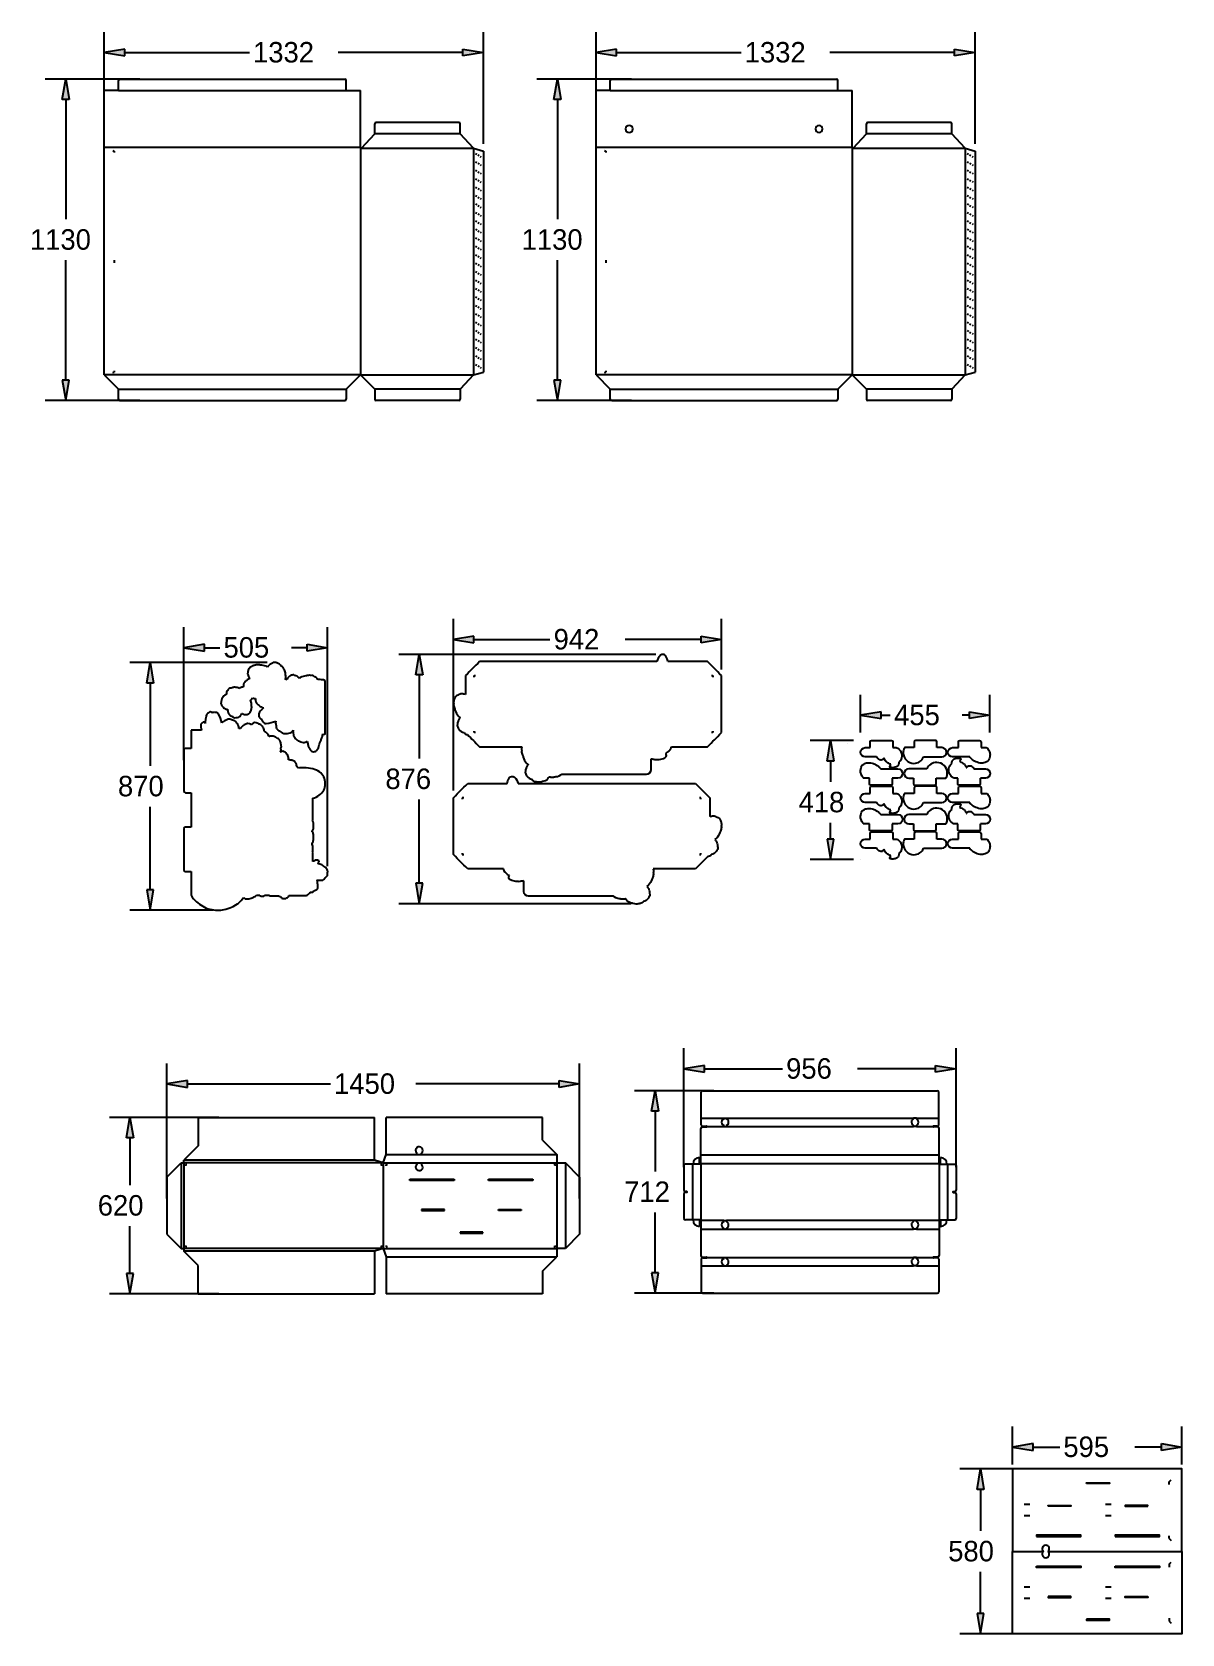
# Model space of a CAD drawing. Header units: inches. Extents: x -2212 to 1828, y -1374 to 4255.
import ezdxf

# ---------------------------------------------------------------- set-up
doc = ezdxf.new("R2010")
doc.units = ezdxf.units.IN
doc.header["$MEASUREMENT"] = 0
for name, pattern in [('AI-Linetype-1', [9.99998, 4.99999, -4.99999]), ('AI-Linetype-10', [9.99998, 4.99999, -4.99999]), ('AI-Linetype-11', [9.99998, 4.99999, -4.99999]), ('AI-Linetype-12', [9.99998, 4.99999, -4.99999]), ('AI-Linetype-13', [9.99998, 4.99999, -4.99999]), ('AI-Linetype-14', [9.99998, 4.99999, -4.99999]), ('AI-Linetype-15', [9.99998, 4.99999, -4.99999]), ('AI-Linetype-16', [9.99998, 4.99999, -4.99999]), ('AI-Linetype-17', [9.99998, 4.99999, -4.99999]), ('AI-Linetype-18', [9.99998, 4.99999, -4.99999]), ('AI-Linetype-19', [9.99998, 4.99999, -4.99999]), ('AI-Linetype-2', [9.99998, 4.99999, -4.99999]), ('AI-Linetype-20', [9.99998, 4.99999, -4.99999]), ('AI-Linetype-21', [9.99998, 4.99999, -4.99999]), ('AI-Linetype-22', [9.99998, 4.99999, -4.99999]), ('AI-Linetype-23', [9.99998, 4.99999, -4.99999]), ('AI-Linetype-24', [9.99998, 4.99999, -4.99999]), ('AI-Linetype-25', [9.99998, 4.99999, -4.99999]), ('AI-Linetype-26', [9.99998, 4.99999, -4.99999]), ('AI-Linetype-27', [9.99998, 4.99999, -4.99999]), ('AI-Linetype-28', [9.99998, 4.99999, -4.99999]), ('AI-Linetype-29', [9.99998, 4.99999, -4.99999]), ('AI-Linetype-3', [9.99998, 4.99999, -4.99999]), ('AI-Linetype-30', [9.99998, 4.99999, -4.99999]), ('AI-Linetype-31', [9.99998, 4.99999, -4.99999]), ('AI-Linetype-32', [9.99998, 4.99999, -4.99999]), ('AI-Linetype-33', [9.99998, 4.99999, -4.99999]), ('AI-Linetype-34', [9.99998, 4.99999, -4.99999]), ('AI-Linetype-35', [9.99998, 4.99999, -4.99999]), ('AI-Linetype-36', [9.99998, 4.99999, -4.99999]), ('AI-Linetype-37', [9.99998, 4.99999, -4.99999]), ('AI-Linetype-38', [9.99998, 4.99999, -4.99999]), ('AI-Linetype-39', [9.99998, 4.99999, -4.99999]), ('AI-Linetype-4', [9.99998, 4.99999, -4.99999]), ('AI-Linetype-40', [9.99998, 4.99999, -4.99999]), ('AI-Linetype-41', [9.99998, 4.99999, -4.99999]), ('AI-Linetype-42', [9.99998, 4.99999, -4.99999]), ('AI-Linetype-43', [9.99998, 4.99999, -4.99999]), ('AI-Linetype-44', [9.99998, 4.99999, -4.99999]), ('AI-Linetype-45', [9.99998, 4.99999, -4.99999]), ('AI-Linetype-46', [9.99998, 4.99999, -4.99999]), ('AI-Linetype-47', [9.99998, 4.99999, -4.99999]), ('AI-Linetype-48', [9.99998, 4.99999, -4.99999]), ('AI-Linetype-49', [9.99998, 4.99999, -4.99999]), ('AI-Linetype-5', [9.99998, 4.99999, -4.99999]), ('AI-Linetype-50', [9.99998, 4.99999, -4.99999]), ('AI-Linetype-51', [9.99998, 4.99999, -4.99999]), ('AI-Linetype-52', [9.99998, 4.99999, -4.99999]), ('AI-Linetype-6', [9.99998, 4.99999, -4.99999]), ('AI-Linetype-7', [9.99998, 4.99999, -4.99999]), ('AI-Linetype-8', [9.99998, 4.99999, -4.99999]), ('AI-Linetype-9', [9.99998, 4.99999, -4.99999])]:
    doc.linetypes.add(name, pattern=pattern)
doc.layers.add('_U+5200_U+677F', color=7, linetype='Continuous')
doc.layers.add('_U+6807_U+5C3A', color=7, linetype='Continuous')

msp = doc.modelspace()

# ---------------------------------------------------------------- texts
at = {"layer": '_U+5200_U+677F', "color": 7, "lineweight": -3}
for s, p in [('1332', (-1435.1, 4148.1)), ('1332', (292.3, 4148.1)), ('1130', (-2218.9, 3490.1)), ('1130', (-491.4, 3490.1)), ('956', (437.7, 577.1)), ('712', (-131.2, 144)), ('595', (1411.8, -752.2)), ('580', (1007.2, -1118.9))]:
    msp.add_text(s, height=72, dxfattribs=at).set_placement(p)
at = {"layer": '_U+6807_U+5C3A', "color": 7, "lineweight": -3}
for s, p in [('942', (-379.1, 2085.6)), ('505', (-1538.9, 2056.8)), ('455', (817.2, 1819.4)), ('870', (-1909.7, 1569.4)), ('876', (-970.1, 1595)), ('418', (481.5, 1513.3)), ('1450', (-1150.4, 523.9)), ('620', (-1980.7, 96.1))]:
    msp.add_text(s, height=72, dxfattribs=at).set_placement(p)

# ---------------------------------------------------------------- hatches: boundary and pattern name
at = {"layer": '_U+5200_U+677F', "lineweight": -3}
h = msp.add_hatch(color=7, dxfattribs=at)
h.dxf.hatch_style = 2
h.paths.add_polyline_path([(-1885.6, 4195), (-1957.6, 4183), (-1885.6, 4171)])
h = msp.add_hatch(color=7, dxfattribs=at)
h.dxf.hatch_style = 2
h.paths.add_polyline_path([(-697.6, 4195), (-625.6, 4183), (-697.6, 4171)])
h = msp.add_hatch(color=7, dxfattribs=at)
h.dxf.hatch_style = 2
h.paths.add_polyline_path([(-158.1, 4195), (-230.1, 4183), (-158.1, 4171)])
h = msp.add_hatch(color=7, dxfattribs=at)
h.dxf.hatch_style = 2
h.paths.add_polyline_path([(1029.9, 4195), (1101.9, 4183), (1029.9, 4171)])
h = msp.add_hatch(color=7, dxfattribs=at)
h.dxf.hatch_style = 2
h.paths.add_polyline_path([(-2105.3, 4018), (-2093.3, 4090), (-2081.3, 4018)])
h = msp.add_hatch(color=7, dxfattribs=at)
h.dxf.hatch_style = 2
h.paths.add_polyline_path([(-377.9, 4018), (-365.9, 4090), (-353.9, 4018)])
h = msp.add_hatch(color=7, dxfattribs=at)
h.dxf.hatch_style = 2
h.paths.add_polyline_path([(-2105.3, 3032), (-2093.3, 2960), (-2081.3, 3032)])
h = msp.add_hatch(color=7, dxfattribs=at)
h.dxf.hatch_style = 2
h.paths.add_polyline_path([(-377.9, 3032), (-365.9, 2960), (-353.9, 3032)])
h = msp.add_hatch(color=7, dxfattribs=at)
h.dxf.hatch_style = 2
h.paths.add_polyline_path([(150.8, 624), (78.8, 612), (150.8, 600)])
h = msp.add_hatch(color=7, dxfattribs=at)
h.dxf.hatch_style = 2
h.paths.add_polyline_path([(963, 624), (1035, 612), (963, 600)])
h = msp.add_hatch(color=7, dxfattribs=at)
h.dxf.hatch_style = 2
h.paths.add_polyline_path([(-34.8, 463), (-22.8, 535), (-10.8, 463)])
h = msp.add_hatch(color=7, dxfattribs=at)
h.dxf.hatch_style = 2
h.paths.add_polyline_path([(-34.8, -105), (-22.8, -177), (-10.8, -105)])
h = msp.add_hatch(color=7, dxfattribs=at)
h.dxf.hatch_style = 2
h.paths.add_polyline_path([(1305.5, -705.3), (1233.5, -717.3), (1305.5, -729.3)])
h = msp.add_hatch(color=7, dxfattribs=at)
h.dxf.hatch_style = 2
h.paths.add_polyline_path([(1756.5, -705.3), (1828.5, -717.3), (1756.5, -729.3)])
h = msp.add_hatch(color=7, dxfattribs=at)
h.dxf.hatch_style = 2
h.paths.add_polyline_path([(1108.5, -866), (1120.5, -794), (1132.5, -866)])
h = msp.add_hatch(color=7, dxfattribs=at)
h.dxf.hatch_style = 2
h.paths.add_polyline_path([(1108.5, -1302), (1120.5, -1374), (1132.5, -1302)])
at = {"layer": '_U+6807_U+5C3A', "lineweight": -3}
h = msp.add_hatch(color=7, dxfattribs=at)
h.dxf.hatch_style = 2
h.paths.add_polyline_path([(-1605.9, 2103.7), (-1677.9, 2091.7), (-1605.9, 2079.7)])
h = msp.add_hatch(color=7, dxfattribs=at)
h.dxf.hatch_style = 2
h.paths.add_polyline_path([(-1245.3, 2103.7), (-1173.3, 2091.7), (-1245.3, 2079.7)])
h = msp.add_hatch(color=7, dxfattribs=at)
h.dxf.hatch_style = 2
h.paths.add_polyline_path([(-658.8, 2132.5), (-730.8, 2120.5), (-658.8, 2108.5)])
h = msp.add_hatch(color=7, dxfattribs=at)
h.dxf.hatch_style = 2
h.paths.add_polyline_path([(139.1, 2132.5), (211.1, 2120.5), (139.1, 2108.5)])
h = msp.add_hatch(color=7, dxfattribs=at)
h.dxf.hatch_style = 2
h.paths.add_polyline_path([(-1808.5, 1967.5), (-1796.5, 2039.5), (-1784.5, 1967.5)])
h = msp.add_hatch(color=7, dxfattribs=at)
h.dxf.hatch_style = 2
h.paths.add_polyline_path([(-862.9, 1996.1), (-850.9, 2068.1), (-838.9, 1996.1)])
h = msp.add_hatch(color=7, dxfattribs=at)
h.dxf.hatch_style = 2
h.paths.add_polyline_path([(771.2, 1866.3), (699.2, 1854.3), (771.2, 1842.3)])
h = msp.add_hatch(color=7, dxfattribs=at)
h.dxf.hatch_style = 2
h.paths.add_polyline_path([(1081.6, 1866.3), (1153.6, 1854.3), (1081.6, 1842.3)])
h = msp.add_hatch(color=7, dxfattribs=at)
h.dxf.hatch_style = 2
h.paths.add_polyline_path([(581.9, 1693.4), (593.9, 1765.4), (605.9, 1693.4)])
h = msp.add_hatch(color=7, dxfattribs=at)
h.dxf.hatch_style = 2
h.paths.add_polyline_path([(581.9, 1419.1), (593.9, 1347.1), (605.9, 1419.1)])
h = msp.add_hatch(color=7, dxfattribs=at)
h.dxf.hatch_style = 2
h.paths.add_polyline_path([(-1808.5, 1241.2), (-1796.5, 1169.2), (-1784.5, 1241.2)])
h = msp.add_hatch(color=7, dxfattribs=at)
h.dxf.hatch_style = 2
h.paths.add_polyline_path([(-862.9, 1263.8), (-850.9, 1191.8), (-838.9, 1263.8)])
h = msp.add_hatch(color=7, dxfattribs=at)
h.dxf.hatch_style = 2
h.paths.add_polyline_path([(-1665.8, 570.8), (-1737.8, 558.8), (-1665.8, 546.8)])
h = msp.add_hatch(color=7, dxfattribs=at)
h.dxf.hatch_style = 2
h.paths.add_polyline_path([(-359.8, 570.8), (-287.8, 558.8), (-359.8, 546.8)])
h = msp.add_hatch(color=7, dxfattribs=at)
h.dxf.hatch_style = 2
h.paths.add_polyline_path([(-1879.5, 369), (-1867.5, 441), (-1855.5, 369)])
h = msp.add_hatch(color=7, dxfattribs=at)
h.dxf.hatch_style = 2
h.paths.add_polyline_path([(-1879.5, -107), (-1867.5, -179), (-1855.5, -107)])

# ---------------------------------------------------------------- linework, layer by layer
for p, q in [((1783.5, -839), (1790.6, -831.9)), ((1783.5, -849), (1783.5, -839)), ((1294.5, -919), (1274.5, -919)), ((1579.5, -919), (1559.5, -919)), ((1294.5, -959), (1274.5, -959)), ((1579.5, -959), (1559.5, -959)), ((1783.5, -1039), (1783.5, -1029)), ((1783.5, -1039), (1790.6, -1046.1)), ((1783.5, -1129), (1790.6, -1121.9)), ((1783.5, -1129), (1783.5, -1139)), ((1294.5, -1209), (1274.5, -1209)), ((1579.5, -1209), (1559.5, -1209)), ((1294.5, -1249), (1274.5, -1249)), ((1579.5, -1249), (1559.5, -1249)), ((1783.5, -1319), (1783.5, -1329)), ((1783.5, -1329), (1790.6, -1336.1))]:
    msp.add_line(p, q)
for points in [[(1358.1, -1084), (1828.5, -1084), (1828.5, -794), (1233.5, -794), (1233.5, -1084), (1341.8, -1084)], [(1358.1, -1084), (1828.5, -1084), (1828.5, -1374), (1233.5, -1374), (1233.5, -1084), (1341.8, -1084)]]:
    msp.add_lwpolyline(points)
for points in [[(1493.5, -845.5), (1493.5, -842.5), (1573.5, -842.5), (1573.5, -845.5)], [(1358.5, -925.5), (1358.5, -922.5), (1438.5, -922.5), (1438.5, -925.5)], [(1708.5, -925.5), (1708.5, -922.5), (1628.5, -922.5), (1628.5, -925.5)], [(1317.4, -1032), (1473, -1032), (1473, -1027), (1317.4, -1027)], [(1594, -1032), (1749.6, -1032), (1749.6, -1027), (1594, -1027)], [(1317.4, -1136), (1473, -1136), (1473, -1141), (1317.4, -1141)], [(1594, -1136), (1749.6, -1136), (1749.6, -1141), (1594, -1141)], [(1358.5, -1242.5), (1358.5, -1245.5), (1438.5, -1245.5), (1438.5, -1242.5)], [(1708.5, -1242.5), (1708.5, -1245.5), (1628.5, -1245.5), (1628.5, -1242.5)], [(1493.5, -1322.5), (1493.5, -1325.5), (1573.5, -1325.5), (1573.5, -1322.5)]]:
    msp.add_lwpolyline(points, close=True)
for centre, start, end in [((1349.9, -1074.5), 310.5358, 229.4642), ((1349.9, -1093.5), 130.5358, 49.4642)]:
    msp.add_arc(centre, 12.5, start, end)
at = {"layer": '_U+5200_U+677F', "color": 7, "lineweight": -3}
for p, q in [((-1957.6, 3975), (-1957.6, 4255)), ((-625.6, 3862), (-625.6, 4255)), ((-230.1, 3975), (-230.1, 4255)), ((1101.9, 3862), (1101.9, 4255)), ((-1885.6, 4183), (-1447.6, 4183)), ((-697.6, 4183), (-1135.6, 4183)), ((-625.6, 4183), (-625.6, 4183)), ((-158.1, 4183), (279.9, 4183)), ((1029.9, 4183), (591.9, 4183)), ((1101.9, 4183), (1101.9, 4183)), ((-1832.4, 4090), (-2165.3, 4090)), ((-1907.6, 4050), (-1907.6, 4085)), ((-1902.6, 4090), (-1112.6, 4090)), ((-1807.4, 4090), (-1807.4, 4090)), ((-1107.6, 4050), (-1107.6, 4085)), ((-105, 4090), (-437.9, 4090)), ((-180.1, 4050), (-180.1, 4085)), ((-175.1, 4090), (614.9, 4090)), ((-80, 4090), (-80, 4090)), ((619.9, 4050), (619.9, 4085)), ((-2093.3, 4018), (-2093.3, 3597)), ((-1907.6, 4050), (-1957.6, 4050)), ((-1957.6, 3850), (-1957.6, 4050)), ((-1107.6, 4050), (-1057.6, 4050)), ((-1057.6, 3850), (-1057.6, 4050)), ((-365.9, 4018), (-365.9, 3597)), ((-180.1, 4050), (-230.1, 4050)), ((-230.1, 3850), (-230.1, 4050)), ((619.9, 4050), (669.9, 4050)), ((669.9, 3850), (669.9, 4050)), ((-1957.6, 3950), (-1957.6, 3950)), ((-230.1, 3950), (-230.1, 3950)), ((-1054.6, 3847), (-1007.6, 3897)), ((-1007.6, 3897), (-1007.6, 3932)), ((-712.6, 3937), (-1002.6, 3937)), ((-707.6, 3897), (-707.6, 3932)), ((-660.6, 3847), (-707.6, 3897)), ((672.9, 3847), (719.9, 3897)), ((719.9, 3897), (719.9, 3932)), ((1014.9, 3937), (724.9, 3937)), ((1019.9, 3897), (1019.9, 3932)), ((1066.9, 3847), (1019.9, 3897)), ((-1957.6, 3050), (-1957.6, 3850)), ((-1054.6, 3847), (-1057.6, 3850)), ((-660.6, 3847), (-625.6, 3837)), ((-625.6, 3837), (-625.6, 3837)), ((-625.6, 3837), (-625.6, 3060)), ((-230.1, 3050), (-230.1, 3850)), ((672.9, 3847), (669.9, 3850)), ((1066.9, 3847), (1101.9, 3837)), ((1101.9, 3837), (1101.9, 3837)), ((1101.9, 3837), (1101.9, 3060)), ((-2093.3, 3032), (-2093.3, 3453)), ((-365.9, 3032), (-365.9, 3453)), ((-1957.6, 3050), (-1907.6, 3000)), ((-1057.6, 3050), (-1108, 3000)), ((-1057.6, 3050), (-1007.6, 3000)), ((-660.6, 3050), (-707.6, 3000)), ((-660.6, 3050), (-625.6, 3060)), ((-230.1, 3050), (-180.1, 3000)), ((669.9, 3050), (619.5, 3000)), ((669.9, 3050), (719.9, 3000)), ((1066.9, 3050), (1019.9, 3000)), ((1066.9, 3050), (1101.9, 3060)), ((-1907.6, 2965), (-1907.6, 3000)), ((-1108, 3000), (-1108, 2965)), ((-1007.6, 3000), (-1007.6, 2965)), ((-707.6, 3000), (-707.6, 2965)), ((-180.1, 2965), (-180.1, 3000)), ((619.5, 3000), (619.5, 2965)), ((719.9, 3000), (719.9, 2965)), ((1019.9, 3000), (1019.9, 2965)), ((-1832.4, 2960), (-2165.3, 2960)), ((-2093.3, 2960), (-2093.3, 2960)), ((-1902.6, 2960), (-1113, 2960)), ((-1807.4, 2960), (-1807.4, 2960)), ((-712.6, 2960), (-1002.6, 2960)), ((-105, 2960), (-437.9, 2960)), ((-365.9, 2960), (-365.9, 2960)), ((-175.1, 2960), (614.5, 2960)), ((-80, 2960), (-80, 2960)), ((1014.9, 2960), (724.9, 2960)), ((-1360.5, 2039.5), (-1360.5, 2039.5)), ((-16.7, 2043.4), (-638.9, 2043.4)), ((2.5, 2067.8), (1.7, 2067.6)), ((4.8, 2068.1), (4.8, 2068.1)), ((161.1, 2043.4), (22.2, 2043.4)), ((-688.9, 1993.4), (-688.9, 1927.2)), ((211.1, 1793.4), (211.1, 1993.4)), ((211.1, 1990.5), (211.1, 1990.5)), ((-725.1, 1918), (-725.1, 1917.9)), ((-719.2, 1923.4), (-720.3, 1922.7)), ((-1594, 1862), (-1594.8, 1861.5)), ((-1585.5, 1866.1), (-1585.6, 1866.1)), ((-1571.3, 1864.5), (-1576.1, 1863.9)), ((-1652.9, 1802), (-1652.9, 1737.6)), ((-1544.6, 1827.4), (-1544.8, 1828)), ((-1524.7, 1839.6), (-1524.9, 1839.5)), ((-1507.4, 1836.9), (-1510.2, 1837.8)), ((-1478.8, 1808), (-1484.5, 1808)), ((-714.7, 1809.1), (-712.9, 1806.3)), ((-712.9, 1806.3), (-712.6, 1805.8)), ((-1346, 1771.5), (-1347.6, 1772.7)), ((-1341.1, 1766), (-1341.2, 1766.2)), ((-1336.8, 1749.9), (-1336.8, 1749.9)), ((-1310.4, 1705.4), (-1310.4, 1705.7)), ((-1303.8, 1696.6), (-1304.6, 1696.8)), ((-638.9, 1743.4), (-490.6, 1743.4)), ((-28.7, 1700.3), (-26.8, 1700.1)), ((35.2, 1743.4), (161.1, 1743.4)), ((-1677.9, 1672), (-1677.9, 1672)), ((-522.2, 1638.8), (-521.4, 1638.5)), ((-475.7, 1644.2), (-473.9, 1641.4)), ((-473.9, 1641.4), (-473.6, 1640.9)), ((-1652.9, 1582), (-1652.9, 1461)), ((-680.8, 1614.4), (-542, 1614.4)), ((-503.1, 1614.4), (119.2, 1614.4)), ((-1225.2, 1551.5), (-1225.2, 1562.4)), ((-730.8, 1564.4), (-730.8, 1564.4)), ((-730.8, 1364.4), (-730.8, 1564.4)), ((169.2, 1564.4), (169.2, 1498.2)), ((199.4, 1494.4), (200.6, 1493.7)), ((205.3, 1488.9), (205.4, 1488.8)), ((-1227.5, 1445.1), (-1227.5, 1446.9)), ((-1227.5, 1404.1), (-1227.5, 1405.7)), ((193.2, 1377.2), (192.9, 1376.8)), ((194.9, 1380.1), (193.2, 1377.2)), ((-1652.9, 1305.4), (-1652.9, 1221.5)), ((-1191.3, 1326.7), (-1192.7, 1327.5)), ((-1173.3, 1299.3), (-1173.3, 1299.3)), ((-555, 1314.4), (-680.8, 1314.4)), ((119.2, 1314.4), (-29.1, 1314.4)), ((699.2, 1347.1), (699.2, 1347.1)), ((-1219.2, 1238.2), (-1215.6, 1239.6)), ((-1192.4, 1275.1), (-1192.3, 1275.1)), ((-1182.2, 1282.1), (-1180.5, 1283.9)), ((-491, 1271.3), (-492.9, 1271)), ((-1423.2, 1221.5), (-1411.7, 1221.5)), ((-1397.7, 1219.1), (-1392.3, 1221.5)), ((-1392.3, 1221.5), (-1379.5, 1221.5)), ((-1379.5, 1221.5), (-1377.1, 1220.5)), ((-1373.2, 1219.6), (-1345.9, 1219.6)), ((-1340, 1217.5), (-1338.9, 1217.5)), ((-1335.6, 1213.5), (-1333.5, 1212)), ((-1316.4, 1212.3), (-1314.3, 1213.6)), ((-1308.5, 1221.1), (-1253, 1221.1)), ((-1253, 1221.1), (-1251.4, 1221.1)), ((-1225.4, 1232.9), (-1225.1, 1233)), ((-81.4, 1191.8), (-81.4, 1191.8)), ((-45.8, 1212.4), (-46.1, 1211.9)), ((-44, 1215.2), (-45.8, 1212.4)), ((-1551.6, 1169.2), (-1551.6, 1169.2)), ((78.8, 266.5), (78.8, 684)), ((1035, 266.5), (1035, 684)), ((150.8, 612), (424.9, 612)), ((963, 612), (688.9, 612)), ((1035, 612), (1035, 612)), ((183.8, 535), (-94.8, 535)), ((139.8, 438), (139.8, 530)), ((144.8, 535), (969, 535)), ((208.8, 535), (208.8, 535)), ((974, 438), (974, 530)), ((-22.8, 463), (-22.8, 251)), ((-1627.8, 441), (-1007.8, 441)), ((-1627.8, 441), (-1627.8, 341)), ((-1007.8, 291), (-1007.8, 441)), ((-967.8, 311), (-967.8, 441)), ((-417.8, 441), (-967.8, 441)), ((-417.8, 361), (-417.8, 441)), ((137.8, 310), (137.8, 402.5)), ((139.8, 415.5), (139.8, 438)), ((142.8, 407.5), (157.8, 407.5)), ((144.8, 410.5), (157.8, 410.5)), ((218.4, 438), (228.4, 438)), ((218.4, 438), (218.4, 436)), ((218.4, 413), (218.4, 409)), ((218.4, 409), (228.4, 409)), ((228.4, 438), (228.4, 436)), ((228.4, 413), (228.4, 409)), ((895.4, 438), (885.4, 438)), ((885.4, 438), (885.4, 436)), ((885.4, 413), (885.4, 409)), ((895.4, 409), (885.4, 409)), ((895.4, 438), (895.4, 436)), ((895.4, 413), (895.4, 409)), ((969, 410.5), (956, 410.5)), ((971, 407.5), (956, 407.5)), ((974, 415.5), (974, 438)), ((976, 310), (976, 402.5)), ((-1627.8, 341), (-1677.8, 291)), ((-417.8, 361), (-367.8, 311)), ((-1677.8, 281), (-1677.8, 291)), ((-977.8, 281), (-1007.8, 291)), ((-977.8, 281), (-967.8, 311)), ((-859.4, 311), (-859.4, 315.9)), ((-859.4, 311), (-843.4, 311)), ((-843.4, 311), (-843.4, 315.9)), ((-367.8, 311), (-367.8, 281)), ((133.8, 277), (133.8, 300)), ((137.8, 279), (137.8, 310)), ((976, 279), (976, 310)), ((980, 277), (980, 300)), ((-1737.8, 231), (-1687.8, 281)), ((-1737.8, 231), (-1737.8, 31)), ((-1687.8, 281), (-1677.8, 281)), ((-859.4, 281), (-843.4, 281)), ((-859.4, 281), (-859.4, 276.1)), ((-843.4, 281), (-843.4, 276.1)), ((-367.8, 281), (-337.8, 281)), ((-287.8, 231), (-337.8, 281)), ((-287.8, 231), (-287.8, 31)), ((78.8, 272), (78.8, 185.5)), ((78.8, 241.5), (78.8, 241.5)), ((110.8, 277), (83.8, 277)), ((137.8, 279), (133.8, 277)), ((976, 279), (980, 277)), ((1003, 277), (1030, 277)), ((1035, 272), (1035, 185.5)), ((1035, 241.5), (1035, 241.5)), ((-884, 224), (-728.4, 224)), ((-884, 219), (-884, 224)), ((-728.4, 219), (-884, 219)), ((-728.4, 224), (-728.4, 219)), ((-607.3, 224), (-451.7, 224)), ((-607.3, 219), (-607.3, 224)), ((-451.7, 219), (-607.3, 219)), ((-451.7, 224), (-451.7, 219)), ((78.8, 172.5), (78.8, 86)), ((88.8, 180.5), (83.8, 180.5)), ((88.8, 177.5), (83.8, 177.5)), ((1025, 180.5), (1030, 180.5)), ((1025, 177.5), (1030, 177.5)), ((1035, 172.5), (1035, 86)), ((-842.8, 117.5), (-842.8, 114.5)), ((-762.8, 117.5), (-842.8, 117.5)), ((-842.8, 114.5), (-762.8, 114.5)), ((-762.8, 114.5), (-762.8, 117.5)), ((-572.8, 114.5), (-572.8, 117.5)), ((-572.8, 117.5), (-492.8, 117.5)), ((-492.8, 114.5), (-572.8, 114.5)), ((-492.8, 117.5), (-492.8, 114.5)), ((-22.8, -105), (-22.8, 107)), ((110.8, 81), (83.8, 81)), ((137.8, 79), (133.8, 81)), ((133.8, 81), (133.8, 58)), ((137.8, 79), (137.8, 48)), ((218.4, 79), (228.4, 79)), ((218.4, 74.9), (218.4, 79)), ((228.4, 74.9), (228.4, 79)), ((895.4, 79), (885.4, 79)), ((885.4, 74.9), (885.4, 79)), ((895.4, 74.9), (895.4, 79)), ((976, 79), (980, 81)), ((976, 79), (976, 48)), ((980, 81), (980, 58)), ((1003, 81), (1030, 81)), ((-1737.8, 31), (-1687.8, -19)), ((-707.8, 37.5), (-707.8, 34.5)), ((-627.8, 37.5), (-707.8, 37.5)), ((-707.8, 34.5), (-627.8, 34.5)), ((-627.8, 34.5), (-627.8, 37.5)), ((-287.8, 31), (-337.8, -19)), ((137.8, 48), (137.8, -44.5)), ((218.4, 48), (218.4, 51.9)), ((218.4, 48), (228.4, 48)), ((228.4, 48), (228.4, 51.9)), ((885.4, 48), (885.4, 51.9)), ((895.4, 48), (885.4, 48)), ((895.4, 48), (895.4, 51.9)), ((976, 48), (976, -44.5)), ((-1687.8, -19), (-1677.8, -19)), ((-1677.8, -19), (-1677.8, -29)), ((-1627.8, -79), (-1677.8, -29)), ((-977.8, -19), (-1007.8, -29)), ((-1007.8, -29), (-1007.8, -179)), ((-977.8, -19), (-967.8, -49)), ((-967.8, -49), (-967.8, -179)), ((-417.8, -99), (-367.8, -49)), ((-367.8, -19), (-367.8, -49)), ((-337.8, -19), (-367.8, -19)), ((142.8, -49.5), (157.8, -49.5)), ((144.8, -52.5), (157.8, -52.5)), ((218.4, -51), (228.4, -51)), ((218.4, -55.1), (218.4, -51)), ((228.4, -55.1), (228.4, -51)), ((895.4, -51), (885.4, -51)), ((885.4, -55.1), (885.4, -51)), ((895.4, -55.1), (895.4, -51)), ((971, -49.5), (956, -49.5)), ((969, -52.5), (956, -52.5)), ((-1627.8, -179), (-1627.8, -79)), ((-417.8, -99), (-417.8, -179)), ((139.8, -57.5), (139.8, -80)), ((139.8, -80), (139.8, -172)), ((218.4, -80), (218.4, -78.1)), ((218.4, -80), (228.4, -80)), ((228.4, -80), (228.4, -78.1)), ((885.4, -80), (885.4, -78.1)), ((895.4, -80), (885.4, -80)), ((895.4, -80), (895.4, -78.1)), ((974, -57.5), (974, -80)), ((974, -80), (974, -172)), ((-1627.8, -179), (-1007.8, -179)), ((-417.8, -179), (-967.8, -179)), ((183.8, -177), (-94.8, -177)), ((-22.8, -177), (-22.8, -177)), ((144.8, -177), (969, -177)), ((208.8, -177), (208.8, -177)), ((1233.5, -778.1), (1233.5, -645.3)), ((1828.5, -778.1), (1828.5, -645.3)), ((1305.5, -717.3), (1399, -717.3)), ((1756.5, -717.3), (1663, -717.3)), ((1828.5, -717.3), (1828.5, -717.3)), ((1255.1, -794), (1048.5, -794)), ((1120.5, -866), (1120.5, -1012)), ((1120.5, -1302), (1120.5, -1156)), ((1255.1, -1374), (1048.5, -1374)), ((1120.5, -1374), (1120.5, -1374))]:
    msp.add_line(p, q, dxfattribs=at)
at = {"layer": '_U+5200_U+677F', "lineweight": -3}
for p, q in [((-1885.6, 4195), (-1957.6, 4183)), ((-1957.6, 4183), (-1885.6, 4171)), ((-1885.6, 4171), (-1885.6, 4195)), ((-697.6, 4195), (-625.6, 4183)), ((-697.6, 4171), (-697.6, 4195)), ((-625.6, 4183), (-697.6, 4171)), ((-158.1, 4195), (-230.1, 4183)), ((-230.1, 4183), (-158.1, 4171)), ((-158.1, 4171), (-158.1, 4195)), ((1029.9, 4195), (1101.9, 4183)), ((1029.9, 4171), (1029.9, 4195)), ((1101.9, 4183), (1029.9, 4171)), ((-2105.3, 4018), (-2093.3, 4090)), ((-2093.3, 4090), (-2081.3, 4018)), ((-377.9, 4018), (-365.9, 4090)), ((-365.9, 4090), (-353.9, 4018)), ((-2081.3, 4018), (-2105.3, 4018)), ((-353.9, 4018), (-377.9, 4018)), ((-2105.3, 3032), (-2093.3, 2960)), ((-2081.3, 3032), (-2105.3, 3032)), ((-2093.3, 2960), (-2081.3, 3032)), ((-377.9, 3032), (-365.9, 2960)), ((-353.9, 3032), (-377.9, 3032)), ((-365.9, 2960), (-353.9, 3032)), ((150.8, 624), (78.8, 612)), ((150.8, 600), (150.8, 624)), ((963, 624), (1035, 612)), ((963, 600), (963, 624)), ((78.8, 612), (150.8, 600)), ((1035, 612), (963, 600)), ((-34.8, 463), (-22.8, 535)), ((-22.8, 535), (-10.8, 463)), ((-10.8, 463), (-34.8, 463)), ((-34.8, -105), (-22.8, -177)), ((-10.8, -105), (-34.8, -105)), ((-22.8, -177), (-10.8, -105)), ((1305.5, -705.3), (1233.5, -717.3)), ((1233.5, -717.3), (1305.5, -729.3)), ((1305.5, -729.3), (1305.5, -705.3)), ((1756.5, -705.3), (1828.5, -717.3)), ((1756.5, -729.3), (1756.5, -705.3)), ((1828.5, -717.3), (1756.5, -729.3)), ((1108.5, -866), (1120.5, -794)), ((1120.5, -794), (1132.5, -866)), ((1132.5, -866), (1108.5, -866)), ((1108.5, -1302), (1120.5, -1374)), ((1132.5, -1302), (1108.5, -1302)), ((1120.5, -1374), (1132.5, -1302))]:
    msp.add_line(p, q, dxfattribs=at)
at = {"layer": '_U+5200_U+677F', "color": 3, "lineweight": -3}
for p, q in [((-1907.6, 4050), (-1107.6, 4050)), ((-180.1, 4050), (619.9, 4050)), ((-707.6, 3897), (-1007.6, 3897)), ((1019.9, 3897), (719.9, 3897)), ((-1957.6, 3850), (-1057.6, 3850)), ((-1927.4, 3838.4), (-1922.6, 3837)), ((-1922.6, 3837), (-1922.6, 3832)), ((-1057.6, 3850), (-1057.6, 3050)), ((-1054.6, 3847), (-660.6, 3847)), ((-660.6, 3847), (-660.6, 3050)), ((-230.1, 3850), (669.9, 3850)), ((-199.9, 3838.4), (-195.1, 3837)), ((-195.1, 3837), (-195.1, 3832)), ((669.9, 3850), (669.9, 3050)), ((672.9, 3847), (1066.9, 3847)), ((1066.9, 3847), (1066.9, 3050)), ((-1922.6, 3453.5), (-1922.6, 3443.5)), ((-195.1, 3453.5), (-195.1, 3443.5)), ((-1057.6, 3050), (-1957.6, 3050)), ((-1927.4, 3058.7), (-1922.6, 3060)), ((-1922.6, 3065), (-1922.6, 3060)), ((-1057.6, 3050), (-660.6, 3050)), ((669.9, 3050), (-230.1, 3050)), ((-199.9, 3058.7), (-195.1, 3060)), ((-195.1, 3065), (-195.1, 3060)), ((669.9, 3050), (1066.9, 3050)), ((-1907.6, 3000), (-1108, 3000)), ((-707.6, 3000), (-1007.6, 3000)), ((-180.1, 3000), (619.5, 3000)), ((1019.9, 3000), (719.9, 3000)), ((139.8, 438), (885.4, 438)), ((159.3, 409), (885.4, 409)), ((895.4, 438), (974, 438)), ((895.4, 409), (954.5, 409)), ((-1007.8, 291), (-1677.8, 291)), ((-967.8, 311), (-367.8, 311)), ((137.8, 310), (976, 310)), ((-1687.8, 281), (-1687.8, -19)), ((-977.8, 281), (-1677.8, 281)), ((-1677.8, 281), (-1677.8, -19)), ((-1672.8, 271), (-1672.8, 276)), ((-1672.8, 276), (-1667.8, 276)), ((-982.8, 276), (-987.8, 276)), ((-982.8, 271), (-982.8, 276)), ((-977.8, 281), (-367.8, 281)), ((-977.8, 281), (-977.8, -19)), ((-967.8, 271), (-967.8, 276)), ((-967.8, 276), (-962.8, 276)), ((-372.8, 276), (-377.8, 276)), ((-372.8, 271), (-372.8, 276)), ((-367.8, 281), (-367.8, -19)), ((-337.8, 281), (-337.8, -19)), ((108.8, 277), (108.8, 81)), ((133.8, 277), (110.8, 277)), ((137.8, 279), (137.8, 79)), ((137.8, 279), (976, 279)), ((976, 279), (976, 79)), ((980, 277), (1003, 277)), ((1005, 277), (1005, 81)), ((133.8, 81), (110.8, 81)), ((218.4, 79), (137.8, 79)), ((885.4, 79), (228.4, 79)), ((976, 79), (895.4, 79)), ((980, 81), (1003, 81)), ((137.8, 48), (218.4, 48)), ((228.4, 48), (885.4, 48)), ((895.4, 48), (976, 48)), ((-977.8, -19), (-1677.8, -19)), ((-1007.8, -29), (-1677.8, -29)), ((-1672.8, -9), (-1672.8, -14)), ((-1672.8, -14), (-1667.8, -14)), ((-982.8, -14), (-987.8, -14)), ((-982.8, -9), (-982.8, -14)), ((-977.8, -19), (-367.8, -19)), ((-967.8, -9), (-967.8, -14)), ((-967.8, -14), (-962.8, -14)), ((-967.8, -49), (-367.8, -49)), ((-372.8, -14), (-377.8, -14)), ((-372.8, -9), (-372.8, -14)), ((159.3, -51), (218.4, -51)), ((228.4, -51), (885.4, -51)), ((895.4, -51), (954.5, -51)), ((139.8, -80), (218.4, -80)), ((228.4, -80), (885.4, -80)), ((895.4, -80), (974, -80))]:
    msp.add_line(p, q, dxfattribs=at)
at = {"layer": '_U+5200_U+677F', "color": 7, "linetype": 'AI-Linetype-1', "lineweight": -3}
msp.add_line((-653.6, 3828.8), (-633.2, 3816.1), dxfattribs=at)
at = {"layer": '_U+5200_U+677F', "color": 7, "linetype": 'AI-Linetype-27', "lineweight": -3}
msp.add_line((1074.1, 3828.8), (1094.6, 3816.1), dxfattribs=at)
at = {"layer": '_U+5200_U+677F', "color": 7, "linetype": 'AI-Linetype-2', "lineweight": -3}
msp.add_line((-653.6, 3799.1), (-633.2, 3786.4), dxfattribs=at)
at = {"layer": '_U+5200_U+677F', "color": 7, "linetype": 'AI-Linetype-28', "lineweight": -3}
msp.add_line((1074.1, 3799.1), (1094.6, 3786.4), dxfattribs=at)
at = {"layer": '_U+5200_U+677F', "color": 7, "linetype": 'AI-Linetype-3', "lineweight": -3}
msp.add_line((-653.6, 3769.5), (-633.2, 3756.8), dxfattribs=at)
at = {"layer": '_U+5200_U+677F', "color": 7, "linetype": 'AI-Linetype-4', "lineweight": -3}
msp.add_line((-653.6, 3739.8), (-633.2, 3727.1), dxfattribs=at)
at = {"layer": '_U+5200_U+677F', "color": 7, "linetype": 'AI-Linetype-29', "lineweight": -3}
msp.add_line((1074.1, 3769.5), (1094.6, 3756.8), dxfattribs=at)
at = {"layer": '_U+5200_U+677F', "color": 7, "linetype": 'AI-Linetype-30', "lineweight": -3}
msp.add_line((1074.1, 3739.8), (1094.6, 3727.1), dxfattribs=at)
at = {"layer": '_U+5200_U+677F', "color": 7, "linetype": 'AI-Linetype-5', "lineweight": -3}
msp.add_line((-653.6, 3710.1), (-633.2, 3697.4), dxfattribs=at)
at = {"layer": '_U+5200_U+677F', "color": 7, "linetype": 'AI-Linetype-6', "lineweight": -3}
msp.add_line((-653.6, 3680.5), (-633.2, 3667.8), dxfattribs=at)
at = {"layer": '_U+5200_U+677F', "color": 7, "linetype": 'AI-Linetype-31', "lineweight": -3}
msp.add_line((1074.1, 3710.1), (1094.6, 3697.4), dxfattribs=at)
at = {"layer": '_U+5200_U+677F', "color": 7, "linetype": 'AI-Linetype-32', "lineweight": -3}
msp.add_line((1074.1, 3680.5), (1094.6, 3667.8), dxfattribs=at)
at = {"layer": '_U+5200_U+677F', "color": 7, "linetype": 'AI-Linetype-7', "lineweight": -3}
msp.add_line((-653.6, 3650.8), (-633.2, 3638.1), dxfattribs=at)
at = {"layer": '_U+5200_U+677F', "color": 7, "linetype": 'AI-Linetype-8', "lineweight": -3}
msp.add_line((-653.6, 3621.1), (-633.2, 3608.4), dxfattribs=at)
at = {"layer": '_U+5200_U+677F', "color": 7, "linetype": 'AI-Linetype-33', "lineweight": -3}
msp.add_line((1074.1, 3650.8), (1094.6, 3638.1), dxfattribs=at)
at = {"layer": '_U+5200_U+677F', "color": 7, "linetype": 'AI-Linetype-34', "lineweight": -3}
msp.add_line((1074.1, 3621.1), (1094.6, 3608.4), dxfattribs=at)
at = {"layer": '_U+5200_U+677F', "color": 7, "linetype": 'AI-Linetype-9', "lineweight": -3}
msp.add_line((-653.6, 3591.4), (-633.2, 3578.7), dxfattribs=at)
at = {"layer": '_U+5200_U+677F', "color": 7, "linetype": 'AI-Linetype-10', "lineweight": -3}
msp.add_line((-653.6, 3561.8), (-633.2, 3549.1), dxfattribs=at)
at = {"layer": '_U+5200_U+677F', "color": 7, "linetype": 'AI-Linetype-35', "lineweight": -3}
msp.add_line((1074.1, 3591.4), (1094.6, 3578.7), dxfattribs=at)
at = {"layer": '_U+5200_U+677F', "color": 7, "linetype": 'AI-Linetype-36', "lineweight": -3}
msp.add_line((1074.1, 3561.8), (1094.6, 3549.1), dxfattribs=at)
at = {"layer": '_U+5200_U+677F', "color": 7, "linetype": 'AI-Linetype-11', "lineweight": -3}
msp.add_line((-653.6, 3532.1), (-633.2, 3519.4), dxfattribs=at)
at = {"layer": '_U+5200_U+677F', "color": 7, "linetype": 'AI-Linetype-12', "lineweight": -3}
msp.add_line((-653.6, 3502.4), (-633.2, 3489.7), dxfattribs=at)
at = {"layer": '_U+5200_U+677F', "color": 7, "linetype": 'AI-Linetype-37', "lineweight": -3}
msp.add_line((1074.1, 3532.1), (1094.6, 3519.4), dxfattribs=at)
at = {"layer": '_U+5200_U+677F', "color": 7, "linetype": 'AI-Linetype-38', "lineweight": -3}
msp.add_line((1074.1, 3502.4), (1094.6, 3489.7), dxfattribs=at)
at = {"layer": '_U+5200_U+677F', "color": 7, "linetype": 'AI-Linetype-13', "lineweight": -3}
msp.add_line((-653.6, 3472.7), (-633.2, 3460), dxfattribs=at)
at = {"layer": '_U+5200_U+677F', "color": 7, "linetype": 'AI-Linetype-14', "lineweight": -3}
msp.add_line((-653.6, 3443.1), (-633.2, 3430.4), dxfattribs=at)
at = {"layer": '_U+5200_U+677F', "color": 7, "linetype": 'AI-Linetype-39', "lineweight": -3}
msp.add_line((1074.1, 3472.7), (1094.6, 3460), dxfattribs=at)
at = {"layer": '_U+5200_U+677F', "color": 7, "linetype": 'AI-Linetype-40', "lineweight": -3}
msp.add_line((1074.1, 3443.1), (1094.6, 3430.4), dxfattribs=at)
at = {"layer": '_U+5200_U+677F', "color": 7, "linetype": 'AI-Linetype-15', "lineweight": -3}
msp.add_line((-653.6, 3413.4), (-633.2, 3400.7), dxfattribs=at)
at = {"layer": '_U+5200_U+677F', "color": 7, "linetype": 'AI-Linetype-16', "lineweight": -3}
msp.add_line((-653.6, 3383.7), (-633.2, 3371), dxfattribs=at)
at = {"layer": '_U+5200_U+677F', "color": 7, "linetype": 'AI-Linetype-41', "lineweight": -3}
msp.add_line((1074.1, 3413.4), (1094.6, 3400.7), dxfattribs=at)
at = {"layer": '_U+5200_U+677F', "color": 7, "linetype": 'AI-Linetype-42', "lineweight": -3}
msp.add_line((1074.1, 3383.7), (1094.6, 3371), dxfattribs=at)
at = {"layer": '_U+5200_U+677F', "color": 7, "linetype": 'AI-Linetype-17', "lineweight": -3}
msp.add_line((-653.6, 3354.1), (-633.2, 3341.4), dxfattribs=at)
at = {"layer": '_U+5200_U+677F', "color": 7, "linetype": 'AI-Linetype-18', "lineweight": -3}
msp.add_line((-653.6, 3324.4), (-633.2, 3311.7), dxfattribs=at)
at = {"layer": '_U+5200_U+677F', "color": 7, "linetype": 'AI-Linetype-43', "lineweight": -3}
msp.add_line((1074.1, 3354.1), (1094.6, 3341.4), dxfattribs=at)
at = {"layer": '_U+5200_U+677F', "color": 7, "linetype": 'AI-Linetype-44', "lineweight": -3}
msp.add_line((1074.1, 3324.4), (1094.6, 3311.7), dxfattribs=at)
at = {"layer": '_U+5200_U+677F', "color": 7, "linetype": 'AI-Linetype-19', "lineweight": -3}
msp.add_line((-653.6, 3294.7), (-633.2, 3282), dxfattribs=at)
at = {"layer": '_U+5200_U+677F', "color": 7, "linetype": 'AI-Linetype-20', "lineweight": -3}
msp.add_line((-653.6, 3265), (-633.2, 3252.3), dxfattribs=at)
at = {"layer": '_U+5200_U+677F', "color": 7, "linetype": 'AI-Linetype-45', "lineweight": -3}
msp.add_line((1074.1, 3294.7), (1094.6, 3282), dxfattribs=at)
at = {"layer": '_U+5200_U+677F', "color": 7, "linetype": 'AI-Linetype-46', "lineweight": -3}
msp.add_line((1074.1, 3265), (1094.6, 3252.3), dxfattribs=at)
at = {"layer": '_U+5200_U+677F', "color": 7, "linetype": 'AI-Linetype-21', "lineweight": -3}
msp.add_line((-653.6, 3235.4), (-633.2, 3222.7), dxfattribs=at)
at = {"layer": '_U+5200_U+677F', "color": 7, "linetype": 'AI-Linetype-47', "lineweight": -3}
msp.add_line((1074.1, 3235.4), (1094.6, 3222.7), dxfattribs=at)
at = {"layer": '_U+5200_U+677F', "color": 7, "linetype": 'AI-Linetype-22', "lineweight": -3}
msp.add_line((-653.6, 3205.7), (-633.2, 3193), dxfattribs=at)
at = {"layer": '_U+5200_U+677F', "color": 7, "linetype": 'AI-Linetype-23', "lineweight": -3}
msp.add_line((-653.6, 3176), (-633.2, 3163.3), dxfattribs=at)
at = {"layer": '_U+5200_U+677F', "color": 7, "linetype": 'AI-Linetype-48', "lineweight": -3}
msp.add_line((1074.1, 3205.7), (1094.6, 3193), dxfattribs=at)
at = {"layer": '_U+5200_U+677F', "color": 7, "linetype": 'AI-Linetype-49', "lineweight": -3}
msp.add_line((1074.1, 3176), (1094.6, 3163.3), dxfattribs=at)
at = {"layer": '_U+5200_U+677F', "color": 7, "linetype": 'AI-Linetype-24', "lineweight": -3}
msp.add_line((-653.6, 3146.4), (-633.2, 3133.7), dxfattribs=at)
at = {"layer": '_U+5200_U+677F', "color": 7, "linetype": 'AI-Linetype-25', "lineweight": -3}
msp.add_line((-653.6, 3116.7), (-633.2, 3104), dxfattribs=at)
at = {"layer": '_U+5200_U+677F', "color": 7, "linetype": 'AI-Linetype-50', "lineweight": -3}
msp.add_line((1074.1, 3146.4), (1094.6, 3133.7), dxfattribs=at)
at = {"layer": '_U+5200_U+677F', "color": 7, "linetype": 'AI-Linetype-51', "lineweight": -3}
msp.add_line((1074.1, 3116.7), (1094.6, 3104), dxfattribs=at)
at = {"layer": '_U+5200_U+677F', "color": 7, "linetype": 'AI-Linetype-26', "lineweight": -3}
msp.add_line((-653.6, 3087), (-633.2, 3074.3), dxfattribs=at)
at = {"layer": '_U+5200_U+677F', "color": 7, "linetype": 'AI-Linetype-52', "lineweight": -3}
msp.add_line((1074.1, 3087), (1094.6, 3074.3), dxfattribs=at)
at = {"layer": '_U+5200_U+677F', "color": 1, "lineweight": -3}
for p, q in [((-658, 1993.4), (-653, 1993.4)), ((-658, 1988.4), (-658, 1993.4)), ((175.1, 1993.4), (180.1, 1993.4)), ((180.1, 1993.4), (180.1, 1988.4)), ((-658, 1793.4), (-658, 1798.4)), ((-653, 1793.4), (-658, 1793.4)), ((180.1, 1793.4), (175.1, 1793.4)), ((180.1, 1798.4), (180.1, 1793.4)), ((-699.9, 1564.4), (-699.9, 1559.4)), ((-694.9, 1564.4), (-699.9, 1564.4)), ((138.3, 1564.4), (133.3, 1564.4)), ((138.3, 1559.4), (138.3, 1564.4)), ((-699.9, 1369.4), (-699.9, 1364.4)), ((-699.9, 1364.4), (-694.9, 1364.4)), ((133.3, 1364.4), (138.3, 1364.4)), ((138.3, 1364.4), (138.3, 1369.4))]:
    msp.add_line(p, q, dxfattribs=at)
at = {"layer": '_U+5200_U+677F', "color": 7, "lineweight": -3}
for points in [[(-180.1, 4050), (-180.1, 4085)], [(-175.1, 4090), (614.9, 4090)], [(619.9, 4050), (619.9, 4085)], [(-180.1, 4050), (-230.1, 4050)], [(-230.1, 3850), (-230.1, 4050)], [(619.9, 4050), (669.9, 4050)], [(669.9, 3850), (669.9, 4050)], [(672.9, 3847), (719.9, 3897)], [(719.9, 3897), (719.9, 3932)], [(1014.9, 3937), (724.9, 3937)], [(1019.9, 3897), (1019.9, 3932)], [(1066.9, 3847), (1019.9, 3897)], [(-230.1, 3050), (-230.1, 3850)], [(672.9, 3847), (669.9, 3850)], [(1066.9, 3847), (1101.9, 3837)], [(1101.9, 3837), (1101.9, 3060)], [(-230.1, 3050), (-180.1, 3000)], [(669.9, 3050), (619.5, 3000)], [(669.9, 3050), (719.9, 3000)], [(1066.9, 3050), (1019.9, 3000)], [(1066.9, 3050), (1101.9, 3060)], [(-180.1, 2965), (-180.1, 3000)], [(619.5, 3000), (619.5, 2965)], [(719.9, 3000), (719.9, 2965)], [(1019.9, 3000), (1019.9, 2965)], [(-175.1, 2960), (614.5, 2960)], [(1014.9, 2960), (724.9, 2960)]]:
    msp.add_lwpolyline(points, dxfattribs=at)
at = {"layer": '_U+5200_U+677F', "color": 3, "lineweight": -3}
for points in [[(-180.1, 4050), (619.9, 4050)], [(1019.9, 3897), (719.9, 3897)], [(-230.1, 3850), (669.9, 3850)], [(-199.9, 3838.4), (-195.1, 3837)], [(-195.1, 3837), (-195.1, 3832)], [(669.9, 3850), (669.9, 3050)], [(672.9, 3847), (1066.9, 3847)], [(1066.9, 3847), (1066.9, 3050)], [(-195.1, 3453.5), (-195.1, 3443.5)], [(669.9, 3050), (-230.1, 3050)], [(-199.9, 3058.7), (-195.1, 3060)], [(-195.1, 3065), (-195.1, 3060)], [(669.9, 3050), (1066.9, 3050)], [(-180.1, 3000), (619.5, 3000)], [(1019.9, 3000), (719.9, 3000)]]:
    msp.add_lwpolyline(points, dxfattribs=at)
at = {"layer": '_U+5200_U+677F', "color": 7, "lineweight": -3}
for points in [[(-1902.6, 4090), (-1905.3, 4090), (-1907.6, 4087.8), (-1907.6, 4085)], [(-1107.6, 4085), (-1107.6, 4087.8), (-1109.8, 4090), (-1112.6, 4090)], [(-175.1, 4090), (-177.9, 4090), (-180.1, 4087.8), (-180.1, 4085)], [(-175.1, 4090), (-177.9, 4090), (-180.1, 4087.8), (-180.1, 4085)], [(619.9, 4085), (619.9, 4087.8), (617.6, 4090), (614.9, 4090)], [(619.9, 4085), (619.9, 4087.8), (617.6, 4090), (614.9, 4090)], [(-1002.6, 3937), (-1005.3, 3937), (-1007.6, 3934.8), (-1007.6, 3932)], [(-707.6, 3932), (-707.6, 3934.8), (-709.8, 3937), (-712.6, 3937)], [(724.9, 3937), (722.1, 3937), (719.9, 3934.8), (719.9, 3932)], [(724.9, 3937), (722.1, 3937), (719.9, 3934.8), (719.9, 3932)], [(1019.9, 3932), (1019.9, 3934.8), (1017.6, 3937), (1014.9, 3937)], [(1019.9, 3932), (1019.9, 3934.8), (1017.6, 3937), (1014.9, 3937)], [(-1907.6, 2965), (-1907.6, 2962.3), (-1905.3, 2960), (-1902.6, 2960)], [(-1113, 2960), (-1110.2, 2960), (-1108, 2962.3), (-1108, 2965)], [(-1007.6, 2965), (-1007.6, 2962.3), (-1005.3, 2960), (-1002.6, 2960)], [(-712.6, 2960), (-709.8, 2960), (-707.6, 2962.3), (-707.6, 2965)], [(-180.1, 2965), (-180.1, 2962.3), (-177.9, 2960), (-175.1, 2960)], [(-180.1, 2965), (-180.1, 2962.3), (-177.9, 2960), (-175.1, 2960)], [(614.5, 2960), (617.2, 2960), (619.5, 2962.3), (619.5, 2965)], [(614.5, 2960), (617.2, 2960), (619.5, 2962.3), (619.5, 2965)], [(719.9, 2965), (719.9, 2962.3), (722.1, 2960), (724.9, 2960)], [(719.9, 2965), (719.9, 2962.3), (722.1, 2960), (724.9, 2960)], [(1014.9, 2960), (1017.6, 2960), (1019.9, 2962.3), (1019.9, 2965)], [(1014.9, 2960), (1017.6, 2960), (1019.9, 2962.3), (1019.9, 2965)], [(-1434.6, 2028.4), (-1436.9, 2028), (-1438.3, 2026.8), (-1439.1, 2026)], [(-1434.5, 2028.4), (-1434.6, 2028.4), (-1434.6, 2028.4), (-1434.6, 2028.4)], [(-1431.1, 2028.6), (-1432.3, 2028.7), (-1433.4, 2028.6), (-1434.5, 2028.4)], [(-1430.5, 2029), (-1430.7, 2028.9), (-1430.9, 2028.7), (-1431.1, 2028.6)], [(-1427, 2030.5), (-1428.3, 2030.3), (-1429.5, 2029.7), (-1430.5, 2029)], [(-1414.6, 2031), (-1418.6, 2031.2), (-1422.7, 2031.4), (-1427, 2030.5)], [(-1410.1, 2030.8), (-1411.6, 2030.8), (-1413, 2030.9), (-1414.6, 2031)], [(-1389.3, 2026.3), (-1395.8, 2029.2), (-1402.8, 2030.7), (-1410.1, 2030.8)], [(-1378.3, 2030.6), (-1381, 2028.7), (-1382.8, 2026.1), (-1384.3, 2023.5)], [(-1375.6, 2032.9), (-1376.7, 2032.4), (-1377.6, 2031.6), (-1378.3, 2030.6)], [(-1367.3, 2037.4), (-1370.3, 2036.4), (-1373, 2034.8), (-1375.6, 2032.9)], [(-1361.1, 2039.4), (-1362.8, 2039.5), (-1365, 2039.1), (-1367.3, 2037.4)], [(-1355, 2039.1), (-1356.9, 2039.6), (-1358.9, 2039.7), (-1361.1, 2039.4)], [(-1352.2, 2038.4), (-1352.2, 2038.4), (-1355, 2039.1), (-1355, 2039.1)], [(-1351.7, 2038.2), (-1351.7, 2038.2), (-1352.2, 2038.4), (-1352.2, 2038.4)], [(-1351.5, 2038.2), (-1351.5, 2038.2), (-1351.6, 2038.2), (-1351.7, 2038.2)], [(-1336.8, 2026.2), (-1339.4, 2032), (-1344.3, 2036), (-1351.5, 2038.2)], [(-638.9, 2043.4), (-658.5, 2023.9), (-669.4, 2012.9), (-688.9, 1993.4)], [(-3.5, 2065.3), (-9.1, 2060.9), (-14.3, 2049.6), (-16.7, 2043.4)], [(1.7, 2067.6), (-0.2, 2067.3), (-1.9, 2066.6), (-3.5, 2065.3)], [(3.2, 2068), (3, 2067.9), (2.7, 2067.9), (2.5, 2067.8)], [(19.1, 2054.8), (18.3, 2056.5), (17.6, 2058.3), (16.7, 2060)], [(19.9, 2052.9), (19.7, 2053.5), (19.4, 2054.2), (19.1, 2054.8)], [(22.2, 2043.4), (21.6, 2046.8), (20.6, 2051.9), (19.9, 2052.9)], [(211.1, 1993.4), (191.5, 2012.9), (180.6, 2023.9), (161.1, 2043.4)], [(-1459.4, 1975), (-1462, 1973), (-1464.9, 1970.6), (-1467, 1967.1)], [(-1455.7, 1978.3), (-1456.7, 1977.2), (-1458, 1976.1), (-1459.4, 1975)], [(-1446.4, 1983.3), (-1449.4, 1982.6), (-1452.8, 1981.3), (-1455.7, 1978.3)], [(-1453.7, 2005.2), (-1453.7, 2004.5), (-1453.8, 2003.9), (-1453.8, 2003.3)], [(-1452.7, 2011.7), (-1453.4, 2009.4), (-1453.6, 2007.1), (-1453.7, 2005.2)], [(-1453.7, 1997.6), (-1453.4, 1994.9), (-1452.5, 1992.3), (-1450.8, 1989.9)], [(-1452.4, 2012.8), (-1452.4, 2012.8), (-1452.7, 2011.7), (-1452.7, 2011.7)], [(-1449.6, 2018.3), (-1450.6, 2017), (-1451.9, 2015.3), (-1452.4, 2012.8)], [(-1450.8, 1989.9), (-1450, 1988.8), (-1449.2, 1987.5), (-1448.4, 1986.3)], [(-1449.5, 2018.4), (-1449.5, 2018.4), (-1449.6, 2018.3), (-1449.6, 2018.3)], [(-1448.9, 2019), (-1449.2, 2018.8), (-1449.4, 2018.6), (-1449.5, 2018.4)], [(-1447.8, 2020.1), (-1448.2, 2019.7), (-1448.6, 2019.4), (-1448.9, 2019)], [(-1448.4, 1986.3), (-1447.7, 1985.3), (-1447.1, 1984.3), (-1446.4, 1983.3)], [(-1439.3, 2025.8), (-1443, 2024.6), (-1445.5, 2022.2), (-1447.8, 2020.1)], [(-1439.1, 2026), (-1439.1, 2026), (-1439.2, 2025.9), (-1439.3, 2025.8)], [(-1387.5, 2025.2), (-1387.9, 2025.5), (-1388.5, 2026), (-1389.3, 2026.3)], [(-1384.7, 2023), (-1385.5, 2023.8), (-1386.4, 2024.5), (-1387.5, 2025.2)], [(-1384.3, 2023.5), (-1384.5, 2023.3), (-1384.6, 2023.2), (-1384.7, 2023)], [(-1331.4, 2023.9), (-1333.2, 2025.4), (-1335.2, 2025.9), (-1336.8, 2026.2)], [(-1325.9, 2015.9), (-1326.9, 2018.4), (-1328.2, 2021.6), (-1331.4, 2023.9)], [(-1324.8, 2013.5), (-1325.2, 2014.1), (-1325.5, 2015), (-1325.9, 2015.9)], [(-1320.2, 1978.3), (-1320.6, 1979.2), (-1321.1, 1980.1), (-1321.6, 1980.9)], [(-1319.9, 1978.5), (-1320, 1978.4), (-1320.1, 1978.4), (-1320.2, 1978.3)], [(-1315.3, 1981.2), (-1316.7, 1980.7), (-1318.4, 1980), (-1319.9, 1978.5)], [(-1303.1, 1993.6), (-1309.4, 1990.9), (-1313.5, 1986.7), (-1315.3, 1981.2)], [(-1302.9, 1993.7), (-1303, 1993.7), (-1303, 1993.6), (-1303.1, 1993.6)], [(-1302.5, 1993.9), (-1302.5, 1993.9), (-1302.9, 1993.7), (-1302.9, 1993.7)], [(-1300, 1994.8), (-1300, 1994.8), (-1302.5, 1993.9), (-1302.5, 1993.9)], [(-1294.4, 1995.8), (-1296.5, 1995.8), (-1298.3, 1995.5), (-1300, 1994.8)], [(-1288.4, 1994.5), (-1290.7, 1995.9), (-1292.8, 1996), (-1294.4, 1995.8)], [(-1280.4, 1991.3), (-1282.9, 1992.8), (-1285.6, 1993.9), (-1288.4, 1994.5)], [(-1277.6, 1989.5), (-1278.3, 1990.3), (-1279.3, 1991), (-1280.4, 1991.3)], [(-1271.4, 1983.6), (-1273, 1985.8), (-1274.9, 1988), (-1277.6, 1989.5)], [(-1271.3, 1983.6), (-1271.4, 1983.6), (-1271.4, 1983.6), (-1271.4, 1983.6)], [(-1269.3, 1985.5), (-1270.1, 1984.9), (-1270.8, 1984.3), (-1271.3, 1983.6)], [(-1267.8, 1986.8), (-1268.5, 1986.4), (-1269, 1985.9), (-1269.3, 1985.5)], [(-1249.2, 1993), (-1255.9, 1992.2), (-1262.2, 1990.1), (-1267.8, 1986.8)], [(-1245.2, 1993.6), (-1246.6, 1993.4), (-1247.9, 1993.2), (-1249.2, 1993)], [(-1233.8, 1994.5), (-1237.9, 1994.9), (-1241.6, 1994.2), (-1245.2, 1993.6)], [(-1230.4, 1993.4), (-1231.4, 1994.1), (-1232.6, 1994.4), (-1233.8, 1994.5)], [(-1229.9, 1993.3), (-1230.1, 1993.3), (-1230.2, 1993.4), (-1230.4, 1993.4)], [(-1226.8, 1993.4), (-1227.8, 1993.5), (-1228.8, 1993.4), (-1229.9, 1993.3)], [(-1226.7, 1993.4), (-1226.8, 1993.4), (-1226.8, 1993.4), (-1226.8, 1993.4)], [(-1222.2, 1991.6), (-1223, 1992.2), (-1224.6, 1993.3), (-1226.7, 1993.4)], [(-1222.1, 1991.6), (-1222.2, 1991.6), (-1222.2, 1991.6), (-1222.2, 1991.6)], [(-1213.8, 1987.2), (-1215.9, 1988.8), (-1218.6, 1990.8), (-1222.1, 1991.6)], [(-1212.6, 1986.3), (-1213, 1986.6), (-1213.4, 1986.9), (-1213.8, 1987.2)], [(-1211.9, 1985.7), (-1212.1, 1986), (-1212.3, 1986.1), (-1212.6, 1986.3)], [(-1211.8, 1985.7), (-1211.8, 1985.7), (-1211.9, 1985.7), (-1211.9, 1985.7)], [(-1208.6, 1980.9), (-1209.4, 1983.1), (-1210.8, 1984.6), (-1211.8, 1985.7)], [(-1208.3, 1979.9), (-1208.3, 1979.9), (-1208.6, 1980.9), (-1208.6, 1980.9)], [(-1208, 1979.2), (-1208.1, 1979.4), (-1208.2, 1979.6), (-1208.3, 1979.9)], [(-1207.9, 1979.2), (-1207.9, 1979.2), (-1208, 1979.2), (-1208, 1979.2)], [(-1195.1, 1979.3), (-1200.8, 1981.7), (-1206.1, 1979.8), (-1207.9, 1979.2)], [(-1193.6, 1979.2), (-1194.1, 1979.2), (-1194.6, 1979.2), (-1195.1, 1979.3)], [(-1189.3, 1978.8), (-1190.8, 1979), (-1192.2, 1979.1), (-1193.6, 1979.2)], [(-1185, 1977.8), (-1186.4, 1978.3), (-1187.9, 1978.6), (-1189.3, 1978.8)], [(-1540.2, 1918.9), (-1542.9, 1914.8), (-1546.3, 1909.6), (-1546.6, 1903)], [(-1539.7, 1919.5), (-1539.9, 1919.3), (-1540, 1919.1), (-1540.2, 1918.9)], [(-1527.7, 1927.8), (-1533, 1926.2), (-1536.7, 1922.8), (-1539.7, 1919.5)], [(-1527.9, 1936.1), (-1527.9, 1936.1), (-1527.9, 1936), (-1528, 1935.9)], [(-1525.3, 1940), (-1526.1, 1939.2), (-1527.2, 1938), (-1527.9, 1936.1)], [(-1524.9, 1940.4), (-1525, 1940.3), (-1525.2, 1940.1), (-1525.3, 1940)], [(-1522.5, 1945.3), (-1523.8, 1943.9), (-1524.5, 1942.3), (-1524.9, 1940.4)], [(-1511.5, 1949.9), (-1513.5, 1949.9), (-1518.9, 1949.9), (-1522.5, 1945.3)], [(-1511.4, 1949.9), (-1511.4, 1949.9), (-1511.5, 1949.9), (-1511.5, 1949.9)], [(-1505.9, 1951.6), (-1507.5, 1950.8), (-1509.4, 1950.3), (-1511.4, 1949.9)], [(-1505.5, 1951.7), (-1505.6, 1951.7), (-1505.7, 1951.6), (-1505.9, 1951.6)], [(-1495.2, 1951.8), (-1499.8, 1953.7), (-1504, 1952.2), (-1505.5, 1951.7)], [(-1494.3, 1951.8), (-1494.6, 1951.8), (-1494.9, 1951.8), (-1495.2, 1951.8)], [(-1491, 1951.5), (-1492.2, 1951.6), (-1493.2, 1951.7), (-1494.3, 1951.8)], [(-1483.2, 1948.6), (-1486, 1950.6), (-1488.9, 1951.2), (-1491, 1951.5)], [(-1482.7, 1948.4), (-1482.9, 1948.5), (-1483.1, 1948.6), (-1483.2, 1948.6)], [(-1482.4, 1948.6), (-1482.5, 1948.5), (-1482.6, 1948.5), (-1482.7, 1948.4)], [(-1482, 1948.9), (-1482.1, 1948.8), (-1482.2, 1948.7), (-1482.4, 1948.6)], [(-1479.8, 1950.5), (-1480.5, 1950), (-1481.3, 1949.4), (-1482, 1948.9)], [(-1469.7, 1953.3), (-1472.9, 1953.5), (-1476.4, 1952.9), (-1479.8, 1950.5)], [(-1469.5, 1954.5), (-1469.5, 1954.1), (-1469.6, 1953.7), (-1469.7, 1953.3)], [(-1469.1, 1955.8), (-1469.2, 1955.4), (-1469.4, 1955), (-1469.5, 1954.5)], [(-1469.1, 1955.8), (-1469.1, 1955.8), (-1469.1, 1955.8), (-1469.1, 1955.8)], [(-1438.8, 1912.1), (-1438.2, 1913), (-1437.6, 1913.9), (-1437, 1914.9)], [(-1437, 1914.9), (-1436.2, 1914.7), (-1435.3, 1914.6), (-1434.4, 1914.7)], [(-1434.4, 1914.7), (-1434.4, 1914.7), (-1433.3, 1914.4), (-1433.3, 1914.4)], [(-1433.3, 1914.4), (-1431.2, 1913.7), (-1429.1, 1913.2), (-1426.8, 1912.9)], [(-726.4, 1915.4), (-727.8, 1912.3), (-729.5, 1908.8), (-729.5, 1904.4)], [(-725.6, 1917.1), (-725.8, 1916.5), (-726.1, 1916), (-726.4, 1915.4)], [(-725.1, 1917.9), (-725.3, 1917.6), (-725.4, 1917.4), (-725.6, 1917.1)], [(-720.3, 1922.7), (-722.7, 1921.4), (-724.1, 1919.4), (-725.1, 1918)], [(-712.6, 1926.7), (-714.7, 1925.9), (-717, 1925), (-719.2, 1923.4)], [(-710.6, 1927.5), (-711.2, 1927.2), (-711.9, 1927), (-712.6, 1926.7)], [(-688.9, 1927.2), (-691.2, 1927.8), (-695.2, 1928.8), (-695.6, 1928.9)], [(-1595.4, 1860.9), (-1598.4, 1857.5), (-1599.2, 1853.3), (-1600, 1849.6)], [(-1594.8, 1861.5), (-1595, 1861.3), (-1595.2, 1861.2), (-1595.4, 1860.9)], [(-1586.4, 1865.9), (-1589.1, 1865.1), (-1591.8, 1864.1), (-1594, 1862)], [(-1585.9, 1866), (-1586.1, 1866), (-1586.3, 1866), (-1586.4, 1865.9)], [(-1585.6, 1866.1), (-1585.6, 1866.1), (-1585.9, 1866), (-1585.9, 1866)], [(-1580.2, 1863.7), (-1580.8, 1864.8), (-1582.3, 1866.6), (-1585.5, 1866.1)], [(-1579.9, 1862.7), (-1579.9, 1863.1), (-1580, 1863.4), (-1580.2, 1863.7)], [(-1579.7, 1862.5), (-1579.7, 1862.6), (-1579.8, 1862.7), (-1579.9, 1862.7)], [(-1577.7, 1863.4), (-1578.3, 1863.2), (-1579, 1862.9), (-1579.7, 1862.5)], [(-1576.9, 1863.7), (-1577.2, 1863.6), (-1577.4, 1863.5), (-1577.7, 1863.4)], [(-1576.1, 1863.9), (-1576.4, 1863.9), (-1576.7, 1863.8), (-1576.9, 1863.7)], [(-1571, 1864.5), (-1571.1, 1864.5), (-1571.2, 1864.5), (-1571.3, 1864.5)], [(-1570.7, 1864.5), (-1570.8, 1864.5), (-1570.9, 1864.5), (-1571, 1864.5)], [(-1567.7, 1864.4), (-1568.9, 1864.8), (-1570.1, 1864.6), (-1570.7, 1864.5)], [(-1557.7, 1859.9), (-1559.2, 1862.2), (-1562.2, 1864.8), (-1567.7, 1864.4)], [(-1544.8, 1828), (-1547.9, 1838.8), (-1551.2, 1850), (-1557.7, 1859.9)], [(-1546.8, 1902.1), (-1547.2, 1901.3), (-1547.5, 1900.5), (-1547.6, 1899.4)], [(-1547.2, 1892.8), (-1545.7, 1889.5), (-1543.8, 1885.7), (-1540.4, 1882.7)], [(-1546.6, 1903), (-1546.6, 1902.8), (-1546.7, 1902.4), (-1546.8, 1902.1)], [(-1540.4, 1882.7), (-1538.2, 1880.1), (-1534.6, 1876.7), (-1529.1, 1875.8)], [(-1529.1, 1875.8), (-1529.1, 1875.8), (-1528.9, 1875.8), (-1528.9, 1875.8)], [(-1528.9, 1875.8), (-1528.4, 1875.7), (-1527.5, 1875.5), (-1526.5, 1875.6)], [(-1526.5, 1875.6), (-1526.1, 1875.5), (-1525.7, 1875.5), (-1525.3, 1875.5)], [(-1525.3, 1875.5), (-1525.1, 1874.4), (-1524.8, 1873.2), (-1524.4, 1872.1)], [(-1524.4, 1872.1), (-1524.4, 1872.1), (-1524.3, 1871.6), (-1524.3, 1871.6)], [(-1524.3, 1871.6), (-1524.3, 1869.6), (-1523.8, 1867.8), (-1523.4, 1866.4)], [(-1523.4, 1866.4), (-1523.2, 1865.8), (-1523, 1865.2), (-1522.9, 1864.7)], [(-1522.9, 1864.7), (-1522.1, 1860.4), (-1519.5, 1857.7), (-1517.4, 1855.5)], [(-1477.3, 1855.8), (-1475.5, 1857.4), (-1474.6, 1859.3), (-1473.9, 1861)], [(-1473.9, 1861), (-1473.8, 1860.9), (-1473.7, 1860.8), (-1473.5, 1860.7)], [(-1473.5, 1860.7), (-1472.7, 1860.2), (-1471.8, 1859.6), (-1471, 1859)], [(-1471, 1859), (-1469.2, 1857.8), (-1467.2, 1857), (-1465.1, 1856.8)], [(-1454.5, 1857.5), (-1454.5, 1857.5), (-1453.8, 1857.7), (-1453.8, 1857.7)], [(-1453.8, 1857.7), (-1451.8, 1858.1), (-1450.4, 1859.2), (-1449.4, 1859.9)], [(-1449.4, 1860), (-1449.1, 1860.2), (-1448.9, 1860.4), (-1448.7, 1860.6)], [(-1449.4, 1859.9), (-1449.4, 1859.9), (-1449.4, 1860), (-1449.4, 1860)], [(-1448.7, 1860.6), (-1448.5, 1860.9), (-1448.2, 1861.1), (-1448, 1861.4)], [(-1448, 1861.4), (-1446.5, 1862.9), (-1444.7, 1864.8), (-1443.7, 1867.6)], [(-1444.8, 1906.2), (-1443.3, 1907.2), (-1441.8, 1908.3), (-1440.6, 1909.9)], [(-1444.3, 1905.5), (-1444.4, 1905.7), (-1444.6, 1906), (-1444.8, 1906.2)], [(-1443.3, 1904), (-1443.6, 1904.6), (-1444, 1905.1), (-1444.3, 1905.5)], [(-1443.7, 1867.6), (-1443.1, 1868.2), (-1442.1, 1869.5), (-1441.7, 1871.4)], [(-1440.1, 1888.8), (-1440.1, 1894.1), (-1441.2, 1899.2), (-1443.3, 1904)], [(-1441.7, 1871.4), (-1441.7, 1871.4), (-1441.7, 1871.4), (-1441.7, 1871.4)], [(-1441.6, 1873.8), (-1440.9, 1874.6), (-1440.5, 1875.6), (-1440.3, 1876.7)], [(-1441.6, 1873.7), (-1441.6, 1873.7), (-1441.6, 1873.7), (-1441.6, 1873.8)], [(-1440.6, 1909.9), (-1439.8, 1910.5), (-1439.2, 1911.3), (-1438.8, 1912.1)], [(-1440, 1885.7), (-1440, 1886.8), (-1440.1, 1887.8), (-1440.1, 1888.8)], [(-1426.6, 1906.4), (-1426.6, 1906.3), (-1426.6, 1906.2), (-1426.5, 1906.1)], [(-1426.5, 1906.1), (-1425.3, 1898.8), (-1420.7, 1894), (-1417.2, 1891)], [(-1417.2, 1891), (-1413.2, 1886.5), (-1408.2, 1883.9), (-1403.4, 1881.8)], [(-1415, 1857.6), (-1415, 1857.6), (-1415, 1856.8), (-1415, 1856.8)], [(-1407.7, 1870.7), (-1410.5, 1867.6), (-1413.7, 1864.2), (-1414.9, 1859)], [(-1406.3, 1872.2), (-1406.7, 1871.7), (-1407.2, 1871.2), (-1407.7, 1870.7)], [(-1404.6, 1874.1), (-1405.2, 1873.5), (-1405.7, 1872.8), (-1406.3, 1872.2)], [(-1398.5, 1880.6), (-1400.8, 1878.5), (-1402.7, 1876.3), (-1404.6, 1874.1)], [(-1403.4, 1881.8), (-1402.5, 1881.4), (-1400.7, 1880.5), (-1398.5, 1880.6)], [(-729.7, 1904), (-730.2, 1902.9), (-731.1, 1901.1), (-730.7, 1898.7)], [(-730.7, 1898.7), (-730.7, 1898.7), (-730.7, 1898.6), (-730.7, 1898.6)], [(-730.7, 1898.6), (-730.5, 1897.4), (-730.2, 1896.1), (-729.7, 1894.8)], [(-729.8, 1893.8), (-730.3, 1892.5), (-730.5, 1891.1), (-730.3, 1889.7)], [(-730.3, 1889.7), (-729.8, 1884.8), (-728.1, 1880.5), (-726.5, 1876.3)], [(-729.7, 1894.8), (-729.8, 1894.5), (-729.8, 1894.1), (-729.8, 1893.8)], [(-729.5, 1904.4), (-729.6, 1904.3), (-729.7, 1904.1), (-729.7, 1904)], [(-726.5, 1876.3), (-725.9, 1874.6), (-725.3, 1873.1), (-724.8, 1871.5)], [(-724.8, 1871.5), (-722.2, 1863.6), (-718.2, 1856.6), (-712.9, 1850.7)], [(-1616.5, 1802), (-1623.1, 1802), (-1640.5, 1802), (-1652.9, 1802)], [(-1602.6, 1825.4), (-1603.7, 1827.1), (-1606, 1830.3), (-1610.3, 1829.4)], [(-1600.9, 1845.3), (-1601.6, 1842.3), (-1602.3, 1839.2), (-1602.5, 1836)], [(-1600.4, 1847.6), (-1600.5, 1846.8), (-1600.7, 1846), (-1600.9, 1845.3)], [(-1600, 1849.6), (-1600.1, 1848.9), (-1600.2, 1848.3), (-1600.4, 1847.6)], [(-1544.4, 1827.6), (-1544.5, 1827.5), (-1544.6, 1827.5), (-1544.6, 1827.4)], [(-1542.7, 1829.1), (-1543.3, 1828.6), (-1543.9, 1828.1), (-1544.4, 1827.6)], [(-1541.4, 1830.1), (-1541.9, 1829.8), (-1542.3, 1829.4), (-1542.7, 1829.1)], [(-1535, 1834.2), (-1537.6, 1833.3), (-1539.7, 1831.6), (-1541.4, 1830.1)], [(-1524.9, 1839.5), (-1528, 1837.7), (-1531.4, 1835.6), (-1535, 1834.2)], [(-1518, 1840.8), (-1521, 1841.8), (-1523.2, 1840.5), (-1524.7, 1839.6)], [(-1516.5, 1840.3), (-1517, 1840.5), (-1517.5, 1840.7), (-1518, 1840.8)], [(-1517.4, 1855.5), (-1516.9, 1855), (-1516.5, 1854.6), (-1516.1, 1854.1)], [(-1510.2, 1837.8), (-1512.3, 1839), (-1514.4, 1839.7), (-1516.5, 1840.3)], [(-1516.1, 1854.1), (-1515.1, 1853), (-1514, 1852.5), (-1513.4, 1852.3)], [(-1513.4, 1852.3), (-1513.4, 1852.3), (-1513.3, 1852.3), (-1513.3, 1852.3)], [(-1513.3, 1852.3), (-1513.3, 1852.3), (-1513, 1852.1), (-1513, 1852.1)], [(-1513, 1852.1), (-1510.8, 1850.9), (-1508.7, 1850.9), (-1507.1, 1851)], [(-1499, 1834.2), (-1501.8, 1835.1), (-1504.6, 1836), (-1507.4, 1836.9)], [(-1507.1, 1851), (-1504.6, 1846.4), (-1500.2, 1844.6), (-1494.7, 1845.8)], [(-1493.6, 1829.4), (-1494.1, 1831), (-1495.5, 1833.1), (-1499, 1834.2)], [(-1494.7, 1845.8), (-1494.4, 1845.8), (-1494.1, 1845.9), (-1493.8, 1846)], [(-1493.8, 1846), (-1493.5, 1846), (-1493.2, 1846), (-1492.9, 1846)], [(-1492, 1826.4), (-1492.6, 1827.4), (-1493.3, 1828.4), (-1493.6, 1829.4)], [(-1492.9, 1846), (-1491, 1845.9), (-1488.1, 1845.9), (-1485.3, 1847.7)], [(-1491.1, 1825), (-1491.4, 1825.5), (-1491.7, 1825.9), (-1492, 1826.4)], [(-1484.6, 1809.3), (-1485, 1815.2), (-1487.1, 1820.5), (-1491.1, 1825)], [(-1485.3, 1847.7), (-1482.6, 1849.3), (-1480.9, 1851.5), (-1479.4, 1853.3)], [(-1484.5, 1808), (-1484.5, 1808.5), (-1484.6, 1808.9), (-1484.6, 1809.3)], [(-1479.4, 1853.3), (-1478.7, 1854.3), (-1478, 1855.1), (-1477.3, 1855.8)], [(-1476.8, 1811), (-1477.4, 1810), (-1478, 1809), (-1478.8, 1808)], [(-1462.2, 1822.3), (-1467.6, 1819.6), (-1473.2, 1816.9), (-1476.8, 1811)], [(-1465.1, 1856.8), (-1463.7, 1856.3), (-1462.1, 1856.3), (-1460.6, 1856.7)], [(-1458.6, 1824.1), (-1459.7, 1823.5), (-1460.9, 1822.9), (-1462.2, 1822.3)], [(-1460.6, 1856.7), (-1460.2, 1856.7), (-1459.8, 1856.7), (-1459.4, 1856.8)], [(-1459.4, 1856.8), (-1458, 1856.9), (-1456.3, 1857), (-1454.5, 1857.5)], [(-1455.1, 1824.8), (-1456, 1824.8), (-1457.3, 1824.7), (-1458.6, 1824.1)], [(-1454.4, 1824.8), (-1454.6, 1824.8), (-1454.8, 1824.8), (-1455.1, 1824.8)], [(-1453.3, 1825), (-1453.4, 1825), (-1454.4, 1824.8), (-1454.4, 1824.8)], [(-1443.6, 1822.9), (-1446.4, 1824.1), (-1449.5, 1825.5), (-1453.3, 1825)], [(-1441.3, 1821.9), (-1442.1, 1822.2), (-1442.8, 1822.5), (-1443.6, 1822.9)], [(-1440.2, 1821.5), (-1440.6, 1821.6), (-1440.9, 1821.7), (-1441.3, 1821.9)], [(-1440, 1821.6), (-1440.1, 1821.6), (-1440.1, 1821.5), (-1440.2, 1821.5)], [(-1417.6, 1825.1), (-1426.2, 1830.5), (-1433.5, 1829.4), (-1440, 1821.6)], [(-1416.1, 1824), (-1416.6, 1824.4), (-1417.1, 1824.7), (-1417.6, 1825.1)], [(-1415.7, 1823.7), (-1415.8, 1823.8), (-1416, 1823.9), (-1416.1, 1824)], [(-1412.7, 1822.6), (-1413.8, 1823), (-1414.8, 1823.3), (-1415.7, 1823.7)], [(-1413.5, 1847.3), (-1413.4, 1847), (-1413.3, 1846.8), (-1413.2, 1846.5)], [(-1413.2, 1846.5), (-1413.2, 1846.5), (-1413, 1846.3), (-1413, 1846.3)], [(-1413, 1846.3), (-1413, 1846.3), (-1412.9, 1846.1), (-1412.9, 1846.1)], [(-1412.9, 1846.1), (-1410.9, 1842.2), (-1407.6, 1842), (-1406.2, 1842.1)], [(-1402.6, 1816.1), (-1405.3, 1820), (-1409.2, 1821.4), (-1412.7, 1822.6)], [(-1406.2, 1842.1), (-1406.1, 1841.9), (-1406.1, 1841.8), (-1406, 1841.6)], [(-1406, 1841.6), (-1406, 1841.4), (-1405.9, 1841.1), (-1405.9, 1840.9)], [(-1405.9, 1840.9), (-1405.8, 1840.4), (-1405.6, 1839.9), (-1405.3, 1839.5)], [(-1405.3, 1839.5), (-1405.3, 1839.5), (-1402.8, 1835.1), (-1402.8, 1835.1)], [(-1402.8, 1835.1), (-1402.8, 1835), (-1402.7, 1834.9), (-1402.6, 1834.8)], [(-1402.6, 1834.8), (-1402.6, 1834.7), (-1402.6, 1834.7), (-1402.6, 1834.6)], [(-1402.6, 1834.6), (-1402.3, 1834.1), (-1401.6, 1832.7), (-1400.3, 1831.7)], [(-1396.3, 1802.9), (-1397.7, 1807.4), (-1399.3, 1812.1), (-1402.6, 1816.1)], [(-1400.3, 1831.7), (-1397.5, 1827.5), (-1393.5, 1825.3), (-1388.8, 1825.5)], [(-1394.6, 1798.2), (-1395.2, 1799.7), (-1395.7, 1801.3), (-1396.3, 1802.9)], [(-1388.8, 1825.5), (-1377, 1826), (-1366.1, 1829.8), (-1355.6, 1833.6)], [(-1355.6, 1833.6), (-1355.6, 1833.1), (-1355.6, 1832.6), (-1355.6, 1832.1)], [(-1355.1, 1823.5), (-1354.1, 1819.7), (-1353.7, 1815.7), (-1353.4, 1812.1)], [(-1353.4, 1812.1), (-1353.4, 1812.1), (-1353.3, 1811.8), (-1353.3, 1811.8)], [(-1353.3, 1811.8), (-1353.2, 1809.9), (-1352.8, 1806.4), (-1349.5, 1804.1)], [(-1349.5, 1804.1), (-1349, 1803.7), (-1348.6, 1803.4), (-1348.1, 1803.1)], [(-1348.1, 1803.1), (-1346.3, 1801.8), (-1344.3, 1800.3), (-1342, 1799.2)], [(-1296.8, 1797.9), (-1295.4, 1799.2), (-1294.4, 1800.6), (-1293.6, 1801.9)], [(-717, 1822.5), (-718, 1819.6), (-717.7, 1817.1), (-717.1, 1815.3)], [(-717.1, 1815.3), (-716.6, 1813), (-715.9, 1810.9), (-714.7, 1809.1)], [(-715, 1833), (-716.3, 1829.6), (-716.9, 1826.1), (-717, 1822.5)], [(-713.6, 1836.6), (-714.4, 1835.6), (-714.9, 1834.3), (-715, 1833)], [(-708, 1845.5), (-710.3, 1843), (-712.4, 1840.2), (-713.6, 1836.6)], [(-712.9, 1850.7), (-712.2, 1850), (-711.5, 1849.6), (-711.1, 1849.3)], [(-712.6, 1805.8), (-712.6, 1805.7), (-712.5, 1805.7), (-712.5, 1805.6)], [(-712.5, 1805.6), (-707.7, 1798.7), (-701.7, 1794.8), (-694.5, 1794.1)], [(-711.1, 1849.3), (-709.8, 1848.1), (-708.4, 1847.3), (-707.1, 1846.7)], [(-707.1, 1846.7), (-707.4, 1846.4), (-707.7, 1846), (-708, 1845.5)], [(-1378.5, 1779.7), (-1382.3, 1787), (-1387.9, 1793.4), (-1394.6, 1798.2)], [(-1374.8, 1780.5), (-1376, 1780.2), (-1377.3, 1779.9), (-1378.5, 1779.7)], [(-1364.5, 1780.5), (-1367.8, 1781.4), (-1371.3, 1781.4), (-1374.8, 1780.5)], [(-1358.2, 1778.3), (-1360.3, 1779.8), (-1362.3, 1780.5), (-1364.5, 1780.5)], [(-1355.2, 1776.9), (-1356.3, 1777.3), (-1357.3, 1777.8), (-1358.2, 1778.3)], [(-1347.6, 1772.7), (-1350, 1774.5), (-1352.7, 1775.7), (-1355.2, 1776.9)], [(-1341.2, 1766.2), (-1342.4, 1768), (-1343.6, 1770.1), (-1346, 1771.5)], [(-1342, 1799.2), (-1342, 1799.2), (-1339.4, 1797.3), (-1339.4, 1797.3)], [(-1340.9, 1765.6), (-1341, 1765.7), (-1341, 1765.9), (-1341.1, 1766)], [(-1339.9, 1763.3), (-1340.3, 1764), (-1340.6, 1764.8), (-1340.9, 1765.6)], [(-1339.4, 1797.3), (-1337, 1795.6), (-1334.6, 1793.8), (-1332.2, 1792.1)], [(-1336.3, 1748.4), (-1336.5, 1749), (-1336.8, 1749.5), (-1336.8, 1749.9)], [(-1332.2, 1792.1), (-1328.4, 1789.3), (-1325.2, 1789.5), (-1323.1, 1790.2)], [(-1323.1, 1790.2), (-1322.3, 1790.5), (-1321.3, 1790.5), (-1320.1, 1790.6)], [(-1320.1, 1790.6), (-1319.5, 1790.6), (-1318.9, 1790.6), (-1318.4, 1790.7)], [(-1318.4, 1790.7), (-1311.8, 1790.1), (-1305.8, 1791.6), (-1300.3, 1795.1)], [(-1300.3, 1795.1), (-1298.8, 1795.8), (-1297.9, 1796.8), (-1297.2, 1797.5)], [(-1297.2, 1797.5), (-1297.1, 1797.6), (-1296.9, 1797.8), (-1296.8, 1797.9)], [(-1293.5, 1797.1), (-1293.6, 1796.7), (-1293.7, 1796.3), (-1293.7, 1795.9)], [(-1293.7, 1795.9), (-1293.7, 1795.9), (-1293.7, 1794.3), (-1293.7, 1794.3)], [(-1293.6, 1788.7), (-1293.5, 1788.4), (-1293.5, 1788), (-1293.5, 1787.6)], [(-1293.5, 1787.6), (-1293.1, 1784.3), (-1292.6, 1780.2), (-1289.8, 1776.7)], [(-1289.8, 1776.7), (-1288.9, 1774.7), (-1287.4, 1773.2), (-1285.4, 1772)], [(-1285.4, 1772), (-1285.2, 1771.8), (-1285, 1771.6), (-1284.9, 1771.4)], [(-1284.9, 1771.4), (-1281.8, 1768.1), (-1278.1, 1764.1), (-1272.3, 1762.7)], [(-1272.3, 1762.7), (-1270.4, 1761.9), (-1268.5, 1761.4), (-1266.8, 1761)], [(-1266.8, 1761), (-1265.6, 1760.7), (-1264.6, 1760.5), (-1263.6, 1760.1)], [(-1263.6, 1760.1), (-1258, 1758.1), (-1252.9, 1758.4), (-1248.3, 1761)], [(-1248.3, 1761), (-1247.3, 1761.6), (-1246.2, 1762), (-1245, 1762.2)], [(-1245, 1762.2), (-1244.5, 1760.5), (-1244.1, 1758.8), (-1243.6, 1757.2)], [(-1243.6, 1757.2), (-1242.5, 1753.2), (-1241.4, 1749.5), (-1241, 1745.7)], [(-1241, 1745.7), (-1241, 1745.6), (-1241, 1745.5), (-1240.9, 1745.4)], [(-1240.9, 1745.4), (-1240.6, 1743.7), (-1239.9, 1742.1), (-1238.8, 1740.7)], [(-1212.1, 1730.2), (-1206.1, 1736.2), (-1204.1, 1743.9), (-1202.4, 1750.7)], [(-1202.4, 1750.7), (-1202.4, 1750.7), (-1202, 1751.9), (-1202, 1751.9)], [(-1202, 1751.9), (-1201.5, 1753.2), (-1201.3, 1754.4), (-1201.1, 1755.5)], [(-1201.1, 1755.5), (-1200.9, 1756.3), (-1200.8, 1757), (-1200.6, 1757.6)], [(-1200.6, 1757.6), (-1200.2, 1758), (-1199.7, 1758.6), (-1199.3, 1759.5)], [(-1199.3, 1759.5), (-1197.9, 1762.8), (-1196.5, 1766.3), (-1195.2, 1769.6)], [(-1195.2, 1769.6), (-1195.2, 1769.6), (-1194.3, 1771.8), (-1194.3, 1771.8)], [(-1194.3, 1771.8), (-1192.1, 1775.3), (-1191.4, 1779.1), (-1190.9, 1782.7)], [(-1190.9, 1782.7), (-1190.9, 1782.7), (-1190.8, 1783.7), (-1190.8, 1783.7)], [(-1190.8, 1783.7), (-1190.5, 1785.3), (-1190.3, 1786.9), (-1190.1, 1788.5)], [(-1190.1, 1788.5), (-1190, 1788.4), (-1189.9, 1788.3), (-1189.7, 1788.2)], [(-1189.7, 1788.2), (-1188.2, 1786.9), (-1186.2, 1786.6), (-1184.4, 1787.4)], [(-694.5, 1794.1), (-694.4, 1793.8), (-694.1, 1793.4), (-693.9, 1793.1)], [(-693.9, 1793.1), (-691.6, 1787.2), (-685.7, 1786.6), (-682.1, 1786.5)], [(-682.1, 1786.5), (-666.6, 1771.1), (-656, 1760.5), (-638.9, 1743.4)], [(161.1, 1743.4), (180.6, 1762.9), (191.5, 1773.9), (211.1, 1793.4)], [(733.2, 1760.4), (733.2, 1763.1), (735.5, 1765.4), (738.2, 1765.4)], [(733.2, 1740.4), (733.2, 1748.6), (733.2, 1760.4), (733.2, 1760.4)], [(738.2, 1765.4), (738.2, 1765.4), (807.8, 1765.4), (807.8, 1765.4)], [(807.8, 1765.4), (810.6, 1765.4), (812.8, 1763.1), (812.8, 1760.4)], [(812.8, 1760.4), (812.8, 1760.4), (812.8, 1749), (812.8, 1740.4)], [(893, 1765.4), (890.3, 1765.4), (888, 1763.1), (888, 1760.4)], [(888, 1760.4), (888, 1760.4), (888, 1748.8), (888, 1740.4)], [(962.6, 1765.4), (962.6, 1765.4), (893, 1765.4), (893, 1765.4)], [(967.6, 1760.4), (967.6, 1763.1), (965.4, 1765.4), (962.6, 1765.4)], [(967.6, 1740.4), (967.6, 1748.5), (967.6, 1760.4), (967.6, 1760.4)], [(1043.1, 1740.4), (1043.1, 1749.2), (1043.1, 1760.4), (1043.1, 1760.4)], [(1122.7, 1760.4), (1122.7, 1760.4), (1122.7, 1748.8), (1122.7, 1740.4)], [(-1672.9, 1737.6), (-1675.7, 1737.6), (-1677.9, 1735.4), (-1677.9, 1732.6)], [(-1677.9, 1732.6), (-1677.9, 1732.6), (-1677.9, 1587), (-1677.9, 1587)], [(-1652.9, 1737.6), (-1652.9, 1737.6), (-1672.9, 1737.6), (-1672.9, 1737.6)], [(-1338.3, 1724.9), (-1337.5, 1727), (-1336.9, 1729.3), (-1336.5, 1731.7)], [(-1337.2, 1725.3), (-1337.6, 1725.1), (-1337.9, 1725), (-1338.3, 1724.9)], [(-1337.3, 1738.1), (-1336.4, 1739.9), (-1335.8, 1741.6), (-1335.5, 1743.3)], [(-1336.8, 1725.5), (-1337, 1725.4), (-1337.1, 1725.4), (-1337.2, 1725.3)], [(-1334.2, 1726.8), (-1334.8, 1726.7), (-1335.9, 1726.4), (-1336.8, 1725.5)], [(-1335.5, 1743.3), (-1335.5, 1743.3), (-1335.5, 1743.3), (-1335.5, 1743.4)], [(-1328, 1727), (-1328.9, 1727.5), (-1331.6, 1728.7), (-1334.2, 1726.8)], [(-1317.2, 1719.1), (-1320.3, 1723.2), (-1324.4, 1725.4), (-1328, 1727)], [(-1310.4, 1705.7), (-1311, 1710.8), (-1313.2, 1715.1), (-1317.2, 1719.1)], [(-1310.6, 1697.7), (-1310.6, 1697.7), (-1310.6, 1697.8), (-1310.6, 1697.8)], [(-1304.6, 1696.8), (-1306.5, 1697.3), (-1308.5, 1697.7), (-1310.6, 1697.7)], [(-1298.2, 1696), (-1299.7, 1696.4), (-1301.6, 1696.9), (-1303.8, 1696.6)], [(-1296, 1695.5), (-1296.7, 1695.6), (-1297.4, 1695.8), (-1298.2, 1696)], [(-1286.6, 1689.3), (-1289, 1691.9), (-1291.7, 1694.9), (-1296, 1695.5)], [(-1285, 1687.6), (-1285.6, 1688.1), (-1286.1, 1688.7), (-1286.6, 1689.3)], [(-1238.8, 1740.7), (-1238.4, 1740), (-1238, 1739.4), (-1237.6, 1738.7)], [(-1237.6, 1738.7), (-1236.5, 1736.9), (-1235.5, 1735), (-1234.3, 1733.2)], [(-1234.3, 1733.2), (-1229.2, 1725.1), (-1222.5, 1725.5), (-1218.9, 1726.5)], [(-1218.9, 1726.5), (-1218.7, 1726.5), (-1218.4, 1726.6), (-1218.2, 1726.7)], [(-1218.2, 1726.7), (-1218.2, 1726.7), (-1217.3, 1727.1), (-1217.3, 1727.1)], [(-1217.3, 1727.1), (-1215.4, 1727.6), (-1213.7, 1728.6), (-1212.1, 1730.2)], [(-490.6, 1743.4), (-491.5, 1740.3), (-492, 1735.2), (-491.8, 1733.8)], [(-491.8, 1733.8), (-491.8, 1733.8), (-491.8, 1733.8), (-491.7, 1733.7)], [(-491.7, 1733.7), (-491.6, 1732.5), (-491.2, 1731.2), (-490.7, 1729.9)], [(-490.9, 1728.9), (-491.4, 1727.6), (-491.5, 1726.2), (-491.4, 1724.8)], [(-491.4, 1724.8), (-490.8, 1719.9), (-489.2, 1715.6), (-487.6, 1711.4)], [(-490.7, 1729.9), (-490.8, 1729.6), (-490.9, 1729.2), (-490.9, 1728.9)], [(-487.6, 1711.4), (-486.9, 1709.8), (-486.3, 1708.2), (-485.8, 1706.6)], [(-485.8, 1706.6), (-483.2, 1698.8), (-479.2, 1691.8), (-473.9, 1685.8)], [(-36.3, 1663.7), (-36.3, 1663.7), (-36.3, 1701.1), (-36.3, 1701.1)], [(-19.4, 1698.5), (-17.1, 1698.6), (-14.8, 1698.7), (-12.5, 1698.9)], [(-12.5, 1698.9), (-11.1, 1699), (-9.6, 1699.1), (-8.1, 1699.1)], [(-8.1, 1699.1), (-0.9, 1699.5), (5.4, 1702), (11.2, 1704.6)], [(11.2, 1704.6), (15.7, 1706.6), (18.1, 1711.7), (16.8, 1716.4)], [(14.8, 1719.8), (15.9, 1720.3), (16.9, 1720.9), (17.7, 1721.7)], [(14.8, 1719.8), (14.8, 1719.8), (14.8, 1719.8), (14.8, 1719.8)], [(16.8, 1716.4), (16.4, 1717.9), (15.6, 1719), (14.8, 1719.8)], [(17.7, 1721.7), (19.9, 1723.1), (21.8, 1724.8), (23.7, 1726.5)], [(23.7, 1726.5), (24.2, 1726.9), (24.6, 1727.3), (25.1, 1727.7)], [(25.1, 1727.7), (25.5, 1728.1), (25.9, 1728.4), (26.3, 1728.7)], [(26.3, 1728.7), (28.8, 1730.8), (31.8, 1733.3), (33.4, 1737.4)], [(33.4, 1737.4), (33.5, 1737.6), (34.6, 1741.1), (35.2, 1743.4)], [(715.5, 1740.4), (715.5, 1740.4), (719.9, 1740.4), (733, 1740.4)], [(760.4, 1702), (758.4, 1703.6), (756.8, 1705.7), (755.6, 1707.8)], [(760.6, 1701.8), (760.6, 1701.8), (760.4, 1702), (760.4, 1702)], [(762, 1700.5), (761.6, 1700.8), (761.1, 1701.1), (760.6, 1701.8)], [(762.2, 1700.5), (762.2, 1700.5), (762.1, 1700.5), (762, 1700.5)], [(762.5, 1700.1), (762.5, 1700.1), (762.2, 1700.5), (762.2, 1700.5)], [(762.8, 1699.9), (762.7, 1699.9), (762.6, 1700), (762.5, 1700.1)], [(763.3, 1699.5), (763.3, 1699.5), (762.8, 1699.9), (762.8, 1699.9)], [(770.8, 1696.5), (770.7, 1696.5), (770.5, 1696.5), (770.3, 1696.5)], [(771.4, 1696.5), (771.4, 1696.5), (770.8, 1696.5), (770.8, 1696.5)], [(774.6, 1697.1), (773.4, 1696.6), (772.4, 1696.5), (771.4, 1696.5)], [(774.8, 1697.2), (774.8, 1697.2), (774.7, 1697.1), (774.6, 1697.1)], [(779.7, 1700.9), (778.3, 1699), (776.4, 1698), (774.8, 1697.2)], [(781.1, 1703.7), (780.7, 1702.6), (780, 1701.5), (779.7, 1700.9)], [(781.4, 1704.3), (781.3, 1704.1), (781.2, 1703.9), (781.1, 1703.7)], [(782.6, 1701), (782.1, 1702.1), (781.7, 1703.2), (781.4, 1704.3)], [(786.2, 1695), (784.6, 1697), (783.4, 1699), (782.6, 1701)], [(790.5, 1690.2), (790.2, 1690.5), (787.3, 1693.4), (786.2, 1695)], [(797, 1685.6), (796.3, 1685.9), (792.4, 1688.1), (790.5, 1690.2)], [(812.8, 1740.4), (819.8, 1740.4), (825.7, 1740.4), (825.7, 1740.4)], [(825.7, 1740.4), (826.1, 1740.4), (826.6, 1740.3), (827, 1740.1)], [(827, 1740.1), (830.8, 1738.3), (833.8, 1736), (836.3, 1733.1)], [(833.6, 1689.4), (833.9, 1688), (834.4, 1683.3), (832.1, 1679.7)], [(837.9, 1693.4), (836.8, 1691.9), (835, 1690.5), (833.6, 1689.4)], [(836.3, 1733.1), (840.6, 1727.9), (843.1, 1723), (843.6, 1718.5)], [(838.1, 1693.6), (838.1, 1693.6), (837.9, 1693.4), (837.9, 1693.4)], [(841.6, 1699.7), (841.2, 1697.7), (839.6, 1695.6), (838.1, 1693.6)], [(841.8, 1700.1), (841.8, 1700.1), (841.6, 1699.7), (841.6, 1699.7)], [(842.2, 1701.5), (842.2, 1701), (842, 1700.5), (841.8, 1700.1)], [(842.5, 1702.3), (842.4, 1702), (842.2, 1701.7), (842.2, 1701.5)], [(842.6, 1702.6), (842.6, 1702.5), (842.5, 1702.4), (842.5, 1702.3)], [(843.7, 1707.1), (843.5, 1705.4), (843.4, 1703.8), (842.6, 1702.6)], [(843.6, 1718.5), (844.2, 1717.2), (844.2, 1715.6), (844.2, 1713.9)], [(844.1, 1709.8), (844.1, 1709.1), (844.1, 1708.1), (843.7, 1707.1)], [(843.7, 1707.1), (843.7, 1707.1), (843.7, 1707.1), (843.7, 1707.1)], [(844.2, 1713.1), (844.3, 1712.2), (844.4, 1711.1), (844.1, 1710)], [(844.1, 1710), (844.1, 1709.9), (844.1, 1709.9), (844.1, 1709.8)], [(844.2, 1713.9), (844.2, 1713.7), (844.2, 1713.6), (844.2, 1713.5)], [(844.2, 1713.5), (844.2, 1713.5), (844.2, 1713.2), (844.2, 1713.1)], [(855.7, 1740.4), (854.5, 1740.4), (853.4, 1739.7), (852.9, 1738.6)], [(888, 1740.4), (888, 1740.4), (855.7, 1740.4), (855.7, 1740.4)], [(921, 1707.8), (921, 1707.8), (985, 1707.8), (985, 1707.8)], [(985, 1740.4), (985, 1740.4), (967.6, 1740.4), (967.6, 1740.4)], [(1019.7, 1684.2), (1019.5, 1685.6), (1019, 1690.3), (1021.3, 1693.9)], [(1021.3, 1693.9), (1022, 1695), (1024.6, 1698.8), (1028.3, 1700.8)], [(1022.5, 1740.4), (1022.5, 1740.4), (1030.9, 1740.4), (1043.1, 1740.4)], [(1083.3, 1707.8), (1083.3, 1707.8), (1022.5, 1707.8), (1022.5, 1707.8)], [(1041.6, 1703.8), (1042.5, 1703.8), (1043.5, 1703.6), (1044.6, 1703.5)], [(1048.7, 1695.2), (1048.6, 1694.5), (1048.2, 1692.9), (1047.6, 1691.4)], [(1047.6, 1691.4), (1047.6, 1691.3), (1047.6, 1691.3), (1047.6, 1691.2)], [(1047.6, 1691.2), (1050.6, 1690.6), (1053.8, 1689.6), (1056.4, 1688.1)], [(1049.2, 1696.1), (1049, 1695.8), (1048.9, 1695.5), (1048.7, 1695.2)], [(1049.6, 1696.9), (1049.4, 1696.7), (1049.3, 1696.4), (1049.2, 1696.1)], [(1050.2, 1697.4), (1050, 1697.2), (1049.7, 1697.1), (1049.6, 1696.9)], [(1051.4, 1701.1), (1051.9, 1699.7), (1051.4, 1698.2), (1050.2, 1697.4)], [(1087.5, 1702.6), (1085.5, 1704.3), (1084.1, 1706.2), (1083.3, 1707.8)], [(1089.2, 1700.9), (1088.9, 1701.3), (1088.5, 1701.7), (1087.5, 1702.6)], [(1095.3, 1696), (1091, 1698.8), (1090.2, 1699.7), (1089.2, 1700.9)], [(1113.6, 1687.4), (1107.3, 1689.3), (1101.7, 1691.9), (1095.3, 1696)], [(1122.7, 1740.4), (1134.2, 1740.4), (1141.9, 1740.4), (1141.9, 1740.4)], [(1144.4, 1691.9), (1142.2, 1690.4), (1138.4, 1688.4), (1132.8, 1687.1)], [(1141.9, 1740.4), (1142.8, 1740.4), (1143.6, 1740), (1144.2, 1739.4)], [(1144.2, 1739.4), (1144.4, 1739.2), (1148.9, 1734.6), (1151.2, 1728.4)], [(1150.5, 1699.3), (1149.3, 1696.3), (1147.3, 1693.9), (1144.4, 1691.9)], [(1153, 1708.3), (1152.3, 1705.4), (1151.3, 1701.5), (1150.5, 1699.3)], [(1153.4, 1709.9), (1153.3, 1709.5), (1153.2, 1708.9), (1153, 1708.3)], [(-1283.8, 1685.2), (-1284, 1685.9), (-1284.3, 1686.8), (-1285, 1687.6)], [(-1283.6, 1684.8), (-1283.7, 1684.9), (-1283.7, 1685.1), (-1283.8, 1685.2)], [(-1283.4, 1684.3), (-1283.4, 1684.3), (-1283.6, 1684.8), (-1283.6, 1684.8)], [(-1282.7, 1675.6), (-1282.7, 1676.1), (-1282.7, 1676.7), (-1282.6, 1677.3)], [(-1282.7, 1675.4), (-1282.7, 1675.5), (-1282.7, 1675.5), (-1282.7, 1675.6)], [(-1276.7, 1668.3), (-1277.4, 1671.7), (-1279.4, 1674.1), (-1282.7, 1675.4)], [(-536.5, 1631), (-533.1, 1638), (-527.8, 1639.1), (-524.9, 1639.1)], [(-524.9, 1639.1), (-524.3, 1639.1), (-523.6, 1639), (-522.9, 1638.9)], [(-522.9, 1638.9), (-522.7, 1638.9), (-522.4, 1638.8), (-522.2, 1638.8)], [(-521.4, 1638.5), (-519.6, 1638.3), (-517.9, 1637.5), (-516.2, 1636.2)], [(-516.2, 1636.2), (-510.7, 1631.9), (-505.5, 1620.5), (-503.1, 1614.4)], [(-478, 1657.6), (-479.1, 1654.7), (-478.7, 1652.2), (-478.1, 1650.5)], [(-478.1, 1650.5), (-477.7, 1648.1), (-476.9, 1646.1), (-475.7, 1644.2)], [(-476, 1668.2), (-477.3, 1664.7), (-478, 1661.2), (-478, 1657.6)], [(-474.6, 1671.7), (-475.4, 1670.7), (-475.9, 1669.5), (-476, 1668.2)], [(-469, 1680.6), (-471.3, 1678.1), (-473.5, 1675.3), (-474.6, 1671.7)], [(-473.9, 1685.8), (-473.3, 1685.1), (-472.6, 1684.7), (-472.1, 1684.4)], [(-473.6, 1640.9), (-473.6, 1640.9), (-473.5, 1640.8), (-473.5, 1640.8)], [(-473.5, 1640.8), (-468.7, 1633.8), (-462.7, 1630), (-455.6, 1629.2)], [(-472.1, 1684.4), (-470.8, 1683.2), (-469.5, 1682.4), (-468.1, 1681.8)], [(-468.1, 1681.8), (-468.5, 1681.5), (-468.8, 1681.1), (-469, 1680.6)], [(-399.1, 1631.7), (-398.3, 1632.9), (-397.4, 1634.1), (-396.6, 1635.2)], [(-396.6, 1635.2), (-396.4, 1635.6), (-396.2, 1635.9), (-396, 1636.2)], [(-396, 1636.2), (-395.6, 1636.6), (-395.1, 1637.2), (-394.7, 1638)], [(-394.7, 1638), (-394.6, 1638.1), (-394.6, 1638.2), (-394.5, 1638.3)], [(-394.5, 1638.3), (-393.4, 1637.7), (-392.3, 1637.6), (-391.7, 1637.6)], [(-379.4, 1637.1), (-377.6, 1637.4), (-375.9, 1637.8), (-374.3, 1638.2)], [(-374.3, 1638.2), (-373.7, 1638.4), (-373, 1638.5), (-372.4, 1638.7)], [(-350.5, 1647.3), (-350.5, 1647.3), (-52.7, 1647.3), (-52.7, 1647.3)], [(-52.7, 1647.3), (-43.7, 1647.3), (-36.3, 1654.6), (-36.3, 1663.7)], [(699.9, 1663.7), (700.1, 1664.2), (700.2, 1664.7), (700.4, 1665.3)], [(700.4, 1665.3), (701.1, 1668.2), (702.1, 1672.2), (702.9, 1674.3)], [(709.2, 1634.2), (709, 1634.4), (704.5, 1639), (702.2, 1645.2)], [(702.9, 1674.3), (704.1, 1677.3), (706.1, 1679.7), (709, 1681.7)], [(709, 1681.7), (711.2, 1683.2), (715, 1685.2), (720.5, 1686.6)], [(711.4, 1633.2), (710.6, 1633.2), (709.8, 1633.6), (709.2, 1634.2)], [(730.7, 1633.2), (719.2, 1633.2), (711.4, 1633.2), (711.4, 1633.2)], [(730.7, 1613.2), (730.7, 1613.2), (730.7, 1624.9), (730.7, 1633.2)], [(739.8, 1686.2), (746.1, 1684.4), (751.7, 1681.7), (758.1, 1677.6)], [(758.1, 1677.6), (762.4, 1674.8), (763.2, 1673.9), (764.2, 1672.8)], [(764.2, 1672.8), (764.5, 1672.3), (764.8, 1671.9), (765.9, 1671.1)], [(765.9, 1671.1), (767.9, 1669.4), (769.3, 1667.4), (770.1, 1665.8)], [(770.1, 1665.8), (770.1, 1665.8), (830.8, 1665.8), (830.8, 1665.8)], [(805.8, 1682.4), (802.8, 1683), (799.5, 1684), (797, 1685.6)], [(802, 1672.5), (801.5, 1673.9), (802, 1675.4), (803.2, 1676.2)], [(803.2, 1676.2), (803.4, 1676.4), (803.6, 1676.6), (803.8, 1676.7)], [(803.8, 1676.7), (803.9, 1677), (804.1, 1677.2), (804.2, 1677.5)], [(804.2, 1677.5), (804.3, 1677.8), (804.5, 1678.1), (804.6, 1678.4)], [(804.6, 1678.4), (804.8, 1679.1), (805.2, 1680.7), (805.7, 1682.3)], [(805.7, 1682.3), (805.7, 1682.3), (805.8, 1682.4), (805.8, 1682.4)], [(811.8, 1669.8), (810.9, 1669.8), (809.9, 1670), (808.8, 1670.2)], [(830.8, 1633.2), (830.8, 1633.2), (822.5, 1633.2), (810.3, 1633.2)], [(810.3, 1633.2), (810.3, 1624.5), (810.3, 1613.2), (810.3, 1613.2)], [(832.1, 1679.7), (831.4, 1678.6), (828.8, 1674.8), (825, 1672.9)], [(932.4, 1665.8), (932.4, 1665.8), (868.4, 1665.8), (868.4, 1665.8)], [(868.4, 1633.2), (868.4, 1633.2), (885.8, 1633.2), (885.8, 1633.2)], [(885.8, 1633.2), (885.8, 1625.1), (885.8, 1613.2), (885.8, 1613.2)], [(965.3, 1613.2), (965.3, 1613.2), (965.3, 1624.9), (965.3, 1633.2)], [(965.3, 1633.2), (965.3, 1633.2), (997.6, 1633.2), (997.6, 1633.2)], [(997.6, 1633.2), (998.8, 1633.2), (1000, 1633.9), (1000.5, 1635)], [(1009.1, 1660.6), (1009.1, 1661.4), (1009, 1662.6), (1009.3, 1663.7)], [(1009.2, 1660.2), (1009.1, 1660.2), (1009.1, 1660.4), (1009.1, 1660.6)], [(1009.3, 1663.8), (1009.2, 1664.5), (1009.3, 1665.5), (1009.6, 1666.5)], [(1009.2, 1659.7), (1009.2, 1659.9), (1009.2, 1660), (1009.2, 1660.2)], [(1009.7, 1655.1), (1009.2, 1656.4), (1009.2, 1658.1), (1009.2, 1659.7)], [(1009.3, 1663.7), (1009.3, 1663.7), (1009.3, 1663.7), (1009.3, 1663.8)], [(1009.6, 1666.5), (1009.6, 1666.5), (1009.6, 1666.5), (1009.7, 1666.5)], [(1009.7, 1666.5), (1009.8, 1668.2), (1010, 1669.8), (1010.8, 1671)], [(1017.1, 1640.5), (1012.7, 1645.7), (1010.3, 1650.6), (1009.7, 1655.1)], [(1010.8, 1671), (1010.8, 1671.1), (1010.9, 1671.3), (1010.9, 1671.4)], [(1010.9, 1671.4), (1011, 1671.6), (1011.2, 1672), (1011.2, 1672.1)], [(1011.2, 1672.1), (1011.2, 1672.6), (1011.3, 1673.1), (1011.5, 1673.5)], [(1011.5, 1673.5), (1011.5, 1673.5), (1011.8, 1673.9), (1011.8, 1673.9)], [(1011.8, 1673.9), (1012.2, 1676), (1013.7, 1678), (1015.3, 1680)], [(1015.3, 1680), (1015.3, 1680), (1015.4, 1680.2), (1015.4, 1680.2)], [(1015.4, 1680.2), (1016.6, 1681.7), (1018.3, 1683.1), (1019.7, 1684.2)], [(1026.3, 1633.5), (1022.6, 1635.4), (1019.6, 1637.6), (1017.1, 1640.5)], [(1027.7, 1633.2), (1027.2, 1633.2), (1026.8, 1633.3), (1026.3, 1633.5)], [(1040.6, 1633.2), (1033.6, 1633.2), (1027.7, 1633.2), (1027.7, 1633.2)], [(1040.6, 1613.2), (1040.6, 1613.2), (1040.6, 1624.7), (1040.6, 1633.2)], [(1056.4, 1688.1), (1057, 1687.7), (1060.9, 1685.5), (1062.9, 1683.5)], [(1062.9, 1683.5), (1063.2, 1683.1), (1066, 1680.2), (1067.2, 1678.7)], [(1067.2, 1678.7), (1068.7, 1676.6), (1069.9, 1674.6), (1070.8, 1672.6)], [(1070.8, 1672.6), (1071.3, 1671.5), (1071.7, 1670.4), (1072, 1669.3)], [(1072, 1669.3), (1072.1, 1669.6), (1072.2, 1669.7), (1072.3, 1669.9)], [(1072.3, 1669.9), (1072.7, 1671), (1073.3, 1672.2), (1073.7, 1672.7)], [(1073.7, 1672.7), (1075.1, 1674.7), (1077, 1675.6), (1078.5, 1676.4)], [(1078.5, 1676.4), (1078.5, 1676.4), (1078.7, 1676.5), (1078.8, 1676.5)], [(1078.8, 1676.5), (1079.9, 1677), (1081, 1677.1), (1081.9, 1677.1)], [(1081.9, 1677.1), (1081.9, 1677.1), (1082.6, 1677.1), (1082.6, 1677.1)], [(1082.6, 1677.1), (1082.7, 1677.1), (1082.9, 1677.1), (1083, 1677.1)], [(1090.1, 1674.1), (1090.1, 1674.1), (1090.5, 1673.8), (1090.5, 1673.8)], [(1090.5, 1673.8), (1090.7, 1673.7), (1090.8, 1673.6), (1090.9, 1673.5)], [(1090.9, 1673.5), (1090.9, 1673.5), (1091.2, 1673.2), (1091.2, 1673.2)], [(1091.2, 1673.2), (1091.2, 1673.2), (1091.2, 1673.1), (1091.3, 1673.1)], [(1091.3, 1673.1), (1091.8, 1672.8), (1092.2, 1672.5), (1092.8, 1671.8)], [(1092.8, 1671.8), (1092.8, 1671.8), (1093, 1671.6), (1093, 1671.6)], [(1093, 1671.6), (1094.9, 1670), (1096.6, 1668), (1097.8, 1665.8)], [(1120.1, 1633.2), (1120.1, 1625), (1120.1, 1613.2), (1120.1, 1613.2)], [(1137.9, 1633.2), (1137.9, 1633.2), (1133.5, 1633.2), (1120.3, 1633.2)], [(-1677.9, 1587), (-1677.9, 1584.3), (-1675.7, 1582), (-1672.9, 1582)], [(-1672.9, 1582), (-1672.9, 1582), (-1652.9, 1582), (-1652.9, 1582)], [(-730.8, 1564.4), (-711.3, 1583.9), (-700.3, 1594.9), (-680.8, 1614.4)], [(-542, 1614.4), (-541.4, 1617.7), (-540.3, 1622.8), (-539.7, 1623.8)], [(-539.7, 1623.8), (-539.4, 1624.5), (-539.1, 1625.1), (-538.8, 1625.8)], [(-538.8, 1625.8), (-538.1, 1627.5), (-537.3, 1629.2), (-536.5, 1631)], [(-455.6, 1629.2), (-454.7, 1627.7), (-453.5, 1625.6), (-451.2, 1624.1)], [(-451.2, 1624.1), (-447.7, 1621.6), (-444, 1621.3), (-441, 1621.1)], [(-441, 1621.1), (-439.9, 1621), (-438.8, 1620.9), (-437.8, 1620.7)], [(-420.2, 1621.8), (-419.1, 1621.8), (-418.3, 1622.1), (-417.6, 1622.5)], [(-417.6, 1622.5), (-411.2, 1623.2), (-404.2, 1625), (-399.1, 1631.7)], [(119.2, 1614.4), (138.7, 1594.9), (149.7, 1583.9), (169.2, 1564.4)], [(715.5, 1579.8), (715.5, 1579.8), (719.9, 1579.8), (733, 1579.8)], [(733.2, 1599.8), (733.2, 1602.6), (735.5, 1604.8), (738.2, 1604.8)], [(733.2, 1579.8), (733.2, 1588), (733.2, 1599.8), (733.2, 1599.8)], [(738.2, 1604.8), (738.2, 1604.8), (807.8, 1604.8), (807.8, 1604.8)], [(807.8, 1604.8), (810.6, 1604.8), (812.8, 1602.6), (812.8, 1599.8)], [(812.8, 1599.8), (812.8, 1599.8), (812.8, 1588.4), (812.8, 1579.8)], [(812.8, 1579.8), (819.8, 1579.8), (825.7, 1579.8), (825.7, 1579.8)], [(825.7, 1579.8), (826.1, 1579.8), (826.6, 1579.7), (827, 1579.5)], [(827, 1579.5), (830.8, 1577.7), (833.8, 1575.4), (836.3, 1572.5)], [(855.7, 1579.8), (854.5, 1579.8), (853.4, 1579.1), (852.9, 1578)], [(888, 1579.8), (888, 1579.8), (855.7, 1579.8), (855.7, 1579.8)], [(885.8, 1613.2), (885.8, 1610.5), (888, 1608.2), (890.8, 1608.2)], [(893, 1604.8), (890.3, 1604.8), (888, 1602.6), (888, 1599.8)], [(888, 1599.8), (888, 1599.8), (888, 1588.2), (888, 1579.8)], [(890.8, 1608.2), (890.8, 1608.2), (960.3, 1608.2), (960.3, 1608.2)], [(962.6, 1604.8), (962.6, 1604.8), (893, 1604.8), (893, 1604.8)], [(960.3, 1608.2), (963.1, 1608.2), (965.3, 1610.5), (965.3, 1613.2)], [(967.6, 1599.8), (967.6, 1602.6), (965.4, 1604.8), (962.6, 1604.8)], [(967.6, 1579.8), (967.6, 1587.9), (967.6, 1599.8), (967.6, 1599.8)], [(985, 1579.8), (985, 1579.8), (967.6, 1579.8), (967.6, 1579.8)], [(1022.5, 1579.8), (1022.5, 1579.8), (1030.9, 1579.8), (1043.1, 1579.8)], [(1045.6, 1608.2), (1042.8, 1608.2), (1040.6, 1610.5), (1040.6, 1613.2)], [(1043.1, 1579.8), (1043.1, 1588.6), (1043.1, 1599.8), (1043.1, 1599.8)], [(1115.1, 1608.2), (1115.1, 1608.2), (1045.6, 1608.2), (1045.6, 1608.2)], [(1120.1, 1613.2), (1120.1, 1610.5), (1117.9, 1608.2), (1115.1, 1608.2)], [(1122.7, 1599.8), (1122.7, 1599.8), (1122.7, 1588.2), (1122.7, 1579.8)], [(1122.7, 1579.8), (1134.2, 1579.8), (1141.9, 1579.8), (1141.9, 1579.8)], [(1141.9, 1579.8), (1142.8, 1579.8), (1143.6, 1579.5), (1144.2, 1578.9)], [(1144.2, 1578.9), (1144.4, 1578.7), (1148.9, 1574), (1151.2, 1567.8)], [(-1225.6, 1548.4), (-1225.4, 1549.4), (-1225.2, 1550.4), (-1225.2, 1551.5)], [(-1224.8, 1544), (-1224.8, 1545.5), (-1225.1, 1547), (-1225.6, 1548.4)], [(-1225.2, 1562.4), (-1216.4, 1564.9), (-1208.7, 1568.4), (-1202.4, 1573)], [(-1224.8, 1490), (-1224.8, 1490), (-1224.8, 1544), (-1224.8, 1544)], [(702.9, 1513.7), (704.1, 1516.8), (706.1, 1519.2), (709, 1521.1)], [(709, 1521.1), (711.2, 1522.6), (715, 1524.7), (720.5, 1526)], [(739.8, 1525.7), (746.1, 1523.8), (751.7, 1521.1), (758.1, 1517)], [(760.4, 1541.4), (758.4, 1543.1), (756.8, 1545.1), (755.6, 1547.3)], [(760.6, 1541.2), (760.6, 1541.2), (760.4, 1541.4), (760.4, 1541.4)], [(762, 1540), (761.6, 1540.2), (761.1, 1540.6), (760.6, 1541.2)], [(762.2, 1539.9), (762.2, 1539.9), (762.1, 1539.9), (762, 1540)], [(762.5, 1539.6), (762.5, 1539.6), (762.2, 1539.9), (762.2, 1539.9)], [(762.8, 1539.3), (762.7, 1539.4), (762.6, 1539.5), (762.5, 1539.6)], [(763.3, 1539), (763.3, 1539), (762.8, 1539.3), (762.8, 1539.3)], [(770.8, 1536), (770.7, 1536), (770.5, 1536), (770.3, 1535.9)], [(771.4, 1536), (771.4, 1536), (770.8, 1536), (770.8, 1536)], [(774.6, 1536.6), (773.4, 1536), (772.4, 1536), (771.4, 1536)], [(774.8, 1536.7), (774.8, 1536.7), (774.7, 1536.6), (774.6, 1536.6)], [(779.7, 1540.4), (778.3, 1538.4), (776.4, 1537.4), (774.8, 1536.7)], [(781.1, 1543.2), (780.7, 1542.1), (780, 1540.9), (779.7, 1540.4)], [(781.4, 1543.7), (781.3, 1543.5), (781.2, 1543.3), (781.1, 1543.2)], [(782.6, 1540.4), (782.1, 1541.6), (781.7, 1542.7), (781.4, 1543.7)], [(786.2, 1534.4), (784.6, 1536.5), (783.4, 1538.5), (782.6, 1540.4)], [(790.5, 1529.6), (790.2, 1529.9), (787.3, 1532.9), (786.2, 1534.4)], [(797, 1525), (796.3, 1525.3), (792.4, 1527.6), (790.5, 1529.6)], [(805.8, 1521.8), (802.8, 1522.4), (799.5, 1523.5), (797, 1525)], [(804.6, 1517.8), (804.8, 1518.6), (805.2, 1520.1), (805.7, 1521.7)], [(805.7, 1521.7), (805.7, 1521.7), (805.8, 1521.8), (805.8, 1521.8)], [(833.6, 1528.9), (833.9, 1527.4), (834.4, 1522.8), (832.1, 1519.1)], [(837.9, 1532.9), (836.8, 1531.4), (835, 1530), (833.6, 1528.9)], [(836.3, 1572.5), (840.6, 1567.3), (843.1, 1562.4), (843.6, 1557.9)], [(838.1, 1533), (838.1, 1533), (837.9, 1532.9), (837.9, 1532.9)], [(841.6, 1539.1), (841.2, 1537.1), (839.6, 1535), (838.1, 1533)], [(841.8, 1539.6), (841.8, 1539.6), (841.6, 1539.1), (841.6, 1539.1)], [(842.2, 1540.9), (842.2, 1540.4), (842, 1540), (841.8, 1539.6)], [(842.5, 1541.7), (842.4, 1541.5), (842.2, 1541.1), (842.2, 1540.9)], [(842.6, 1542.1), (842.6, 1541.9), (842.5, 1541.8), (842.5, 1541.7)], [(843.7, 1546.5), (843.5, 1544.8), (843.4, 1543.2), (842.6, 1542.1)], [(843.6, 1557.9), (844.2, 1556.6), (844.2, 1555), (844.2, 1553.4)], [(844.1, 1549.3), (844.1, 1548.6), (844.1, 1547.5), (843.7, 1546.6)], [(843.7, 1546.6), (843.7, 1546.6), (843.7, 1546.6), (843.7, 1546.5)], [(844.2, 1552.5), (844.3, 1551.6), (844.4, 1550.5), (844.1, 1549.4)], [(844.1, 1549.4), (844.1, 1549.4), (844.1, 1549.3), (844.1, 1549.3)], [(844.2, 1553.4), (844.2, 1553.2), (844.2, 1553), (844.2, 1552.9)], [(844.2, 1552.9), (844.2, 1552.9), (844.2, 1552.6), (844.2, 1552.5)], [(921, 1547.3), (921, 1547.3), (985, 1547.3), (985, 1547.3)], [(1015.4, 1519.6), (1016.6, 1521.1), (1018.3, 1522.5), (1019.7, 1523.6)], [(1019.7, 1523.6), (1019.5, 1525.1), (1019, 1529.7), (1021.3, 1533.4)], [(1021.3, 1533.4), (1022, 1534.5), (1024.6, 1538.2), (1028.3, 1540.2)], [(1083.3, 1547.3), (1083.3, 1547.3), (1022.5, 1547.3), (1022.5, 1547.3)], [(1041.6, 1543.3), (1042.5, 1543.2), (1043.5, 1543.1), (1044.6, 1542.9)], [(1048.7, 1534.7), (1048.6, 1533.9), (1048.2, 1532.4), (1047.6, 1530.8)], [(1047.6, 1530.8), (1047.6, 1530.8), (1047.6, 1530.7), (1047.6, 1530.7)], [(1047.6, 1530.7), (1050.6, 1530.1), (1053.8, 1529.1), (1056.4, 1527.5)], [(1049.2, 1535.6), (1049, 1535.3), (1048.9, 1535), (1048.7, 1534.7)], [(1049.6, 1536.4), (1049.4, 1536.1), (1049.3, 1535.8), (1049.2, 1535.6)], [(1050.2, 1536.8), (1050, 1536.7), (1049.7, 1536.5), (1049.6, 1536.4)], [(1051.4, 1540.5), (1051.9, 1539.2), (1051.4, 1537.6), (1050.2, 1536.8)], [(1056.4, 1527.5), (1057, 1527.2), (1060.9, 1524.9), (1062.9, 1522.9)], [(1062.9, 1522.9), (1063.2, 1522.6), (1066, 1519.6), (1067.2, 1518.1)], [(1087.5, 1542), (1085.5, 1543.7), (1084.1, 1545.7), (1083.3, 1547.3)], [(1089.2, 1540.3), (1088.9, 1540.7), (1088.5, 1541.1), (1087.5, 1542)], [(1095.3, 1535.5), (1091, 1538.3), (1090.2, 1539.1), (1089.2, 1540.3)], [(1113.6, 1526.9), (1107.3, 1528.7), (1101.7, 1531.4), (1095.3, 1535.5)], [(1144.4, 1531.4), (1142.2, 1529.9), (1138.4, 1527.8), (1132.8, 1526.5)], [(1150.5, 1538.8), (1149.3, 1535.7), (1147.3, 1533.3), (1144.4, 1531.4)], [(1153, 1547.7), (1152.3, 1544.8), (1151.3, 1540.9), (1150.5, 1538.8)], [(1153.4, 1549.3), (1153.3, 1548.9), (1153.2, 1548.3), (1153, 1547.7)], [(-1226.5, 1483.9), (-1225.4, 1485.7), (-1224.8, 1487.8), (-1224.8, 1490)], [(-1222.7, 1475), (-1222.7, 1478.4), (-1224.1, 1481.6), (-1226.5, 1483.9)], [(-1222.7, 1458.1), (-1222.7, 1458.1), (-1222.7, 1475), (-1222.7, 1475)], [(169.2, 1498.2), (171.5, 1498.8), (175.5, 1499.7), (175.9, 1499.9)], [(184.9, 1500.3), (185, 1500.3), (185, 1500.3), (185, 1500.3)], [(185, 1500.3), (187, 1500.3), (188.9, 1499.7), (190.8, 1498.5)], [(190.8, 1498.5), (191.5, 1498.2), (192.2, 1497.9), (192.9, 1497.7)], [(192.9, 1497.7), (194.9, 1496.9), (197.2, 1495.9), (199.4, 1494.4)], [(200.6, 1493.7), (203, 1492.4), (204.3, 1490.4), (205.3, 1488.9)], [(205.4, 1488.8), (205.6, 1488.6), (205.7, 1488.3), (205.8, 1488.1)], [(205.8, 1488.1), (206.1, 1487.5), (206.3, 1486.9), (206.6, 1486.4)], [(206.6, 1486.4), (208.1, 1483.3), (209.8, 1479.7), (209.8, 1475.4)], [(209.8, 1475.4), (209.9, 1475.2), (209.9, 1475.1), (210, 1475)], [(210, 1475), (210.5, 1473.9), (211.3, 1472), (211, 1469.7)], [(211, 1469.6), (210.8, 1468.3), (210.4, 1467.1), (210, 1465.8)], [(210, 1465.8), (210, 1465.4), (210.1, 1465.1), (210.1, 1464.7)], [(210.1, 1464.7), (210.6, 1463.4), (210.8, 1462.1), (210.6, 1460.7)], [(211, 1469.7), (211, 1469.6), (211, 1469.6), (211, 1469.6)], [(699.9, 1503.2), (700.1, 1503.6), (700.2, 1504.2), (700.4, 1504.8)], [(700.4, 1504.8), (701.1, 1507.7), (702.1, 1511.6), (702.9, 1513.7)], [(709.2, 1473.6), (709, 1473.8), (704.5, 1478.5), (702.2, 1484.7)], [(711.4, 1472.7), (710.6, 1472.7), (709.8, 1473), (709.2, 1473.6)], [(730.7, 1472.7), (719.2, 1472.7), (711.4, 1472.7), (711.4, 1472.7)], [(730.7, 1452.7), (730.7, 1452.7), (730.7, 1464.3), (730.7, 1472.7)], [(758.1, 1517), (762.4, 1514.2), (763.2, 1513.4), (764.2, 1512.2)], [(764.2, 1512.2), (764.5, 1511.8), (764.8, 1511.4), (765.9, 1510.5)], [(765.9, 1510.5), (767.9, 1508.8), (769.3, 1506.8), (770.1, 1505.2)], [(770.1, 1505.2), (770.1, 1505.2), (830.8, 1505.2), (830.8, 1505.2)], [(802, 1512), (801.5, 1513.3), (802, 1514.9), (803.2, 1515.7)], [(803.2, 1515.7), (803.4, 1515.8), (803.6, 1516), (803.8, 1516.1)], [(803.8, 1516.1), (803.9, 1516.4), (804.1, 1516.7), (804.2, 1517)], [(804.2, 1517), (804.3, 1517.2), (804.5, 1517.5), (804.6, 1517.8)], [(811.8, 1509.2), (810.9, 1509.3), (809.9, 1509.4), (808.8, 1509.6)], [(830.8, 1472.7), (830.8, 1472.7), (822.5, 1472.7), (810.3, 1472.7)], [(810.3, 1472.7), (810.3, 1463.9), (810.3, 1452.7), (810.3, 1452.7)], [(832.1, 1519.1), (831.4, 1518), (828.8, 1514.3), (825, 1512.3)], [(932.4, 1505.2), (932.4, 1505.2), (868.4, 1505.2), (868.4, 1505.2)], [(868.4, 1472.7), (868.4, 1472.7), (885.8, 1472.7), (885.8, 1472.7)], [(885.8, 1472.7), (885.8, 1464.6), (885.8, 1452.7), (885.8, 1452.7)], [(965.3, 1452.7), (965.3, 1452.7), (965.3, 1464.3), (965.3, 1472.7)], [(965.3, 1472.7), (965.3, 1472.7), (997.6, 1472.7), (997.6, 1472.7)], [(997.6, 1472.7), (998.8, 1472.7), (1000, 1473.4), (1000.5, 1474.5)], [(1009.1, 1500), (1009.1, 1500.9), (1009, 1502), (1009.3, 1503.1)], [(1009.2, 1499.6), (1009.1, 1499.6), (1009.1, 1499.9), (1009.1, 1500)], [(1009.3, 1503.2), (1009.2, 1504), (1009.3, 1505), (1009.6, 1505.9)], [(1009.2, 1499.1), (1009.2, 1499.3), (1009.2, 1499.5), (1009.2, 1499.6)], [(1009.7, 1494.6), (1009.2, 1495.9), (1009.2, 1497.5), (1009.2, 1499.1)], [(1009.3, 1503.1), (1009.3, 1503.1), (1009.3, 1503.2), (1009.3, 1503.2)], [(1009.6, 1505.9), (1009.6, 1505.9), (1009.6, 1506), (1009.7, 1506)], [(1009.7, 1506), (1009.8, 1507.7), (1010, 1509.3), (1010.8, 1510.5)], [(1017.1, 1480), (1012.7, 1485.2), (1010.3, 1490.1), (1009.7, 1494.6)], [(1010.8, 1510.5), (1010.8, 1510.6), (1010.9, 1510.7), (1010.9, 1510.8)], [(1010.9, 1510.8), (1011, 1511), (1011.2, 1511.4), (1011.2, 1511.6)], [(1011.2, 1511.6), (1011.2, 1512.1), (1011.3, 1512.5), (1011.5, 1512.9)], [(1011.5, 1512.9), (1011.5, 1512.9), (1011.8, 1513.4), (1011.8, 1513.4)], [(1011.8, 1513.4), (1012.2, 1515.4), (1013.7, 1517.5), (1015.3, 1519.5)], [(1015.3, 1519.5), (1015.3, 1519.5), (1015.4, 1519.6), (1015.4, 1519.6)], [(1026.3, 1473), (1022.6, 1474.8), (1019.6, 1477.1), (1017.1, 1480)], [(1027.7, 1472.7), (1027.2, 1472.7), (1026.8, 1472.8), (1026.3, 1473)], [(1040.6, 1472.7), (1033.6, 1472.7), (1027.7, 1472.7), (1027.7, 1472.7)], [(1040.6, 1452.7), (1040.6, 1452.7), (1040.6, 1464.1), (1040.6, 1472.7)], [(1067.2, 1518.1), (1068.7, 1516), (1069.9, 1514.1), (1070.8, 1512.1)], [(1070.8, 1512.1), (1071.3, 1510.9), (1071.7, 1509.8), (1072, 1508.8)], [(1072, 1508.8), (1072.1, 1509), (1072.2, 1509.2), (1072.3, 1509.3)], [(1072.3, 1509.3), (1072.7, 1510.5), (1073.3, 1511.6), (1073.7, 1512.1)], [(1073.7, 1512.1), (1075.1, 1514.1), (1077, 1515.1), (1078.5, 1515.8)], [(1078.5, 1515.8), (1078.5, 1515.8), (1078.7, 1515.9), (1078.8, 1515.9)], [(1078.8, 1515.9), (1079.9, 1516.5), (1081, 1516.5), (1081.9, 1516.5)], [(1081.9, 1516.5), (1081.9, 1516.5), (1082.6, 1516.5), (1082.6, 1516.5)], [(1082.6, 1516.5), (1082.7, 1516.5), (1082.9, 1516.5), (1083, 1516.6)], [(1090.1, 1513.5), (1090.1, 1513.5), (1090.5, 1513.2), (1090.5, 1513.2)], [(1090.5, 1513.2), (1090.7, 1513.1), (1090.8, 1513), (1090.9, 1512.9)], [(1090.9, 1512.9), (1090.9, 1512.9), (1091.2, 1512.6), (1091.2, 1512.6)], [(1091.2, 1512.6), (1091.2, 1512.6), (1091.2, 1512.6), (1091.3, 1512.5)], [(1091.3, 1512.5), (1091.8, 1512.3), (1092.2, 1511.9), (1092.8, 1511.3)], [(1092.8, 1511.3), (1092.8, 1511.3), (1093, 1511.1), (1093, 1511.1)], [(1093, 1511.1), (1094.9, 1509.4), (1096.6, 1507.4), (1097.8, 1505.2)], [(1120.1, 1472.7), (1120.1, 1464.5), (1120.1, 1452.7), (1120.1, 1452.7)], [(1137.9, 1472.7), (1137.9, 1472.7), (1133.5, 1472.7), (1120.3, 1472.7)], [(-1672.9, 1461), (-1675.7, 1461), (-1677.9, 1458.8), (-1677.9, 1456)], [(-1677.9, 1456), (-1677.9, 1456), (-1677.9, 1310.4), (-1677.9, 1310.4)], [(-1652.9, 1461), (-1652.9, 1461), (-1672.9, 1461), (-1672.9, 1461)], [(-1227.6, 1448.2), (-1224.5, 1450.6), (-1222.7, 1454.2), (-1222.7, 1458.1)], [(-1227.5, 1446.9), (-1227.5, 1447.3), (-1227.5, 1447.8), (-1227.6, 1448.2)], [(-1223, 1435.5), (-1223, 1439.3), (-1224.6, 1442.8), (-1227.5, 1445.1)], [(-1227.5, 1405.7), (-1224.6, 1408.1), (-1223, 1411.6), (-1223, 1415.3)], [(-1223, 1415.3), (-1223, 1415.3), (-1223, 1435.5), (-1223, 1435.5)], [(191.3, 1420.3), (190.1, 1419.1), (188.7, 1418.3), (187.4, 1417.7)], [(187.4, 1417.7), (187.7, 1417.3), (188, 1416.9), (188.3, 1416.5)], [(188.3, 1416.5), (190.5, 1413.9), (192.7, 1411.1), (193.9, 1407.5)], [(193.1, 1421.7), (192.5, 1421), (191.8, 1420.5), (191.3, 1420.3)], [(205.1, 1442.4), (202.5, 1434.6), (198.5, 1427.6), (193.1, 1421.7)], [(193.9, 1407.5), (194.7, 1406.5), (195.1, 1405.3), (195.2, 1404)], [(206.8, 1447.3), (206.2, 1445.6), (205.6, 1444), (205.1, 1442.4)], [(210.6, 1460.7), (210, 1455.8), (208.4, 1451.5), (206.8, 1447.3)], [(715.5, 1419.3), (715.5, 1419.3), (719.9, 1419.3), (733, 1419.3)], [(733.2, 1439.3), (733.2, 1442), (735.5, 1444.3), (738.2, 1444.3)], [(733.2, 1419.3), (733.2, 1427.5), (733.2, 1439.3), (733.2, 1439.3)], [(738.2, 1444.3), (738.2, 1444.3), (807.8, 1444.3), (807.8, 1444.3)], [(807.8, 1444.3), (810.6, 1444.3), (812.8, 1442), (812.8, 1439.3)], [(812.8, 1439.3), (812.8, 1439.3), (812.8, 1427.8), (812.8, 1419.3)], [(812.8, 1419.3), (819.8, 1419.3), (825.7, 1419.3), (825.7, 1419.3)], [(825.7, 1419.3), (826.1, 1419.3), (826.6, 1419.2), (827, 1419)], [(827, 1419), (830.8, 1417.2), (833.8, 1414.9), (836.3, 1412)], [(836.3, 1412), (840.6, 1406.8), (843.1, 1401.9), (843.6, 1397.4)], [(855.7, 1419.3), (854.5, 1419.3), (853.4, 1418.6), (852.9, 1417.5)], [(888, 1419.3), (888, 1419.3), (855.7, 1419.3), (855.7, 1419.3)], [(885.8, 1452.7), (885.8, 1449.9), (888, 1447.7), (890.8, 1447.7)], [(893, 1444.3), (890.3, 1444.3), (888, 1442), (888, 1439.3)], [(888, 1439.3), (888, 1439.3), (888, 1427.6), (888, 1419.3)], [(890.8, 1447.7), (890.8, 1447.7), (960.3, 1447.7), (960.3, 1447.7)], [(962.6, 1444.3), (962.6, 1444.3), (893, 1444.3), (893, 1444.3)], [(960.3, 1447.7), (963.1, 1447.7), (965.3, 1449.9), (965.3, 1452.7)], [(967.6, 1439.3), (967.6, 1442), (965.4, 1444.3), (962.6, 1444.3)], [(967.6, 1419.3), (967.6, 1427.4), (967.6, 1439.3), (967.6, 1439.3)], [(985, 1419.3), (985, 1419.3), (967.6, 1419.3), (967.6, 1419.3)], [(1022.5, 1419.3), (1022.5, 1419.3), (1030.9, 1419.3), (1043.1, 1419.3)], [(1045.6, 1447.7), (1042.8, 1447.7), (1040.6, 1449.9), (1040.6, 1452.7)], [(1043.1, 1419.3), (1043.1, 1428), (1043.1, 1439.3), (1043.1, 1439.3)], [(1115.1, 1447.7), (1115.1, 1447.7), (1045.6, 1447.7), (1045.6, 1447.7)], [(1120.1, 1452.7), (1120.1, 1449.9), (1117.9, 1447.7), (1115.1, 1447.7)], [(1122.7, 1439.3), (1122.7, 1439.3), (1122.7, 1427.6), (1122.7, 1419.3)], [(1122.7, 1419.3), (1134.2, 1419.3), (1141.9, 1419.3), (1141.9, 1419.3)], [(1141.9, 1419.3), (1142.8, 1419.3), (1143.6, 1418.9), (1144.2, 1418.3)], [(1144.2, 1418.3), (1144.4, 1418.1), (1148.9, 1413.5), (1151.2, 1407.3)], [(-1227.8, 1401.4), (-1227.6, 1402.3), (-1227.5, 1403.2), (-1227.5, 1404.1)], [(-1225.4, 1394.1), (-1225.4, 1396.7), (-1226.2, 1399.3), (-1227.8, 1401.4)], [(-1226.1, 1373.5), (-1225.6, 1374.8), (-1225.4, 1376.2), (-1225.4, 1377.6)], [(-1225.3, 1369.2), (-1225.3, 1370.7), (-1225.6, 1372.2), (-1226.1, 1373.5)], [(-1225.4, 1377.6), (-1225.4, 1377.6), (-1225.4, 1394.1), (-1225.4, 1394.1)], [(-1225.3, 1340.8), (-1225.3, 1340.8), (-1225.3, 1369.2), (-1225.3, 1369.2)], [(-680.8, 1314.4), (-700.3, 1333.9), (-711.3, 1344.9), (-730.8, 1364.4)], [(162.3, 1357.5), (146.8, 1342), (136.3, 1331.5), (119.2, 1314.4)], [(174.2, 1364), (171.9, 1358.1), (165.9, 1357.6), (162.3, 1357.5)], [(174.8, 1365.1), (174.6, 1364.7), (174.4, 1364.4), (174.2, 1364)], [(192.7, 1376.6), (187.9, 1369.7), (181.9, 1365.8), (174.8, 1365.1)], [(192.9, 1376.8), (192.8, 1376.7), (192.8, 1376.6), (192.7, 1376.6)], [(197.3, 1386.3), (196.9, 1383.9), (196.1, 1381.9), (194.9, 1380.1)], [(195.2, 1404), (196.5, 1400.6), (197.2, 1397), (197.2, 1393.5)], [(197.2, 1393.5), (198.3, 1390.5), (198, 1388.1), (197.3, 1386.3)], [(760.4, 1380.9), (758.4, 1382.5), (756.8, 1384.6), (755.6, 1386.7)], [(760.6, 1380.7), (760.6, 1380.7), (760.4, 1380.9), (760.4, 1380.9)], [(762, 1379.4), (761.6, 1379.7), (761.1, 1380), (760.6, 1380.7)], [(762.2, 1379.3), (762.2, 1379.3), (762.1, 1379.4), (762, 1379.4)], [(762.5, 1379), (762.5, 1379), (762.2, 1379.3), (762.2, 1379.3)], [(762.8, 1378.7), (762.7, 1378.8), (762.6, 1378.9), (762.5, 1379)], [(763.3, 1378.4), (763.3, 1378.4), (762.8, 1378.7), (762.8, 1378.7)], [(770.8, 1375.4), (770.7, 1375.4), (770.5, 1375.4), (770.3, 1375.4)], [(771.4, 1375.4), (771.4, 1375.4), (770.8, 1375.4), (770.8, 1375.4)], [(774.6, 1376), (773.4, 1375.5), (772.4, 1375.4), (771.4, 1375.4)], [(774.8, 1376.1), (774.8, 1376.1), (774.7, 1376), (774.6, 1376)], [(779.7, 1379.8), (778.3, 1377.8), (776.4, 1376.9), (774.8, 1376.1)], [(781.1, 1382.6), (780.7, 1381.5), (780, 1380.3), (779.7, 1379.8)], [(781.4, 1383.2), (781.3, 1383), (781.2, 1382.8), (781.1, 1382.6)], [(782.6, 1379.9), (782.1, 1381), (781.7, 1382.1), (781.4, 1383.2)], [(786.2, 1373.8), (784.6, 1375.9), (783.4, 1377.9), (782.6, 1379.9)], [(790.5, 1369.1), (790.2, 1369.4), (787.3, 1372.3), (786.2, 1373.8)], [(797, 1364.4), (796.3, 1364.8), (792.4, 1367), (790.5, 1369.1)], [(805.8, 1361.3), (802.8, 1361.9), (799.5, 1362.9), (797, 1364.4)], [(802, 1351.4), (801.5, 1352.8), (802, 1354.3), (803.2, 1355.1)], [(803.2, 1355.1), (803.4, 1355.3), (803.6, 1355.5), (803.8, 1355.6)], [(803.8, 1355.6), (803.9, 1355.8), (804.1, 1356.1), (804.2, 1356.4)], [(804.2, 1356.4), (804.3, 1356.7), (804.5, 1357), (804.6, 1357.3)], [(804.6, 1357.3), (804.8, 1358), (805.2, 1359.6), (805.7, 1361.1)], [(805.7, 1361.1), (805.7, 1361.2), (805.8, 1361.2), (805.8, 1361.3)], [(832.1, 1358.6), (831.4, 1357.5), (828.8, 1353.7), (825, 1351.7)], [(833.6, 1368.3), (833.9, 1366.9), (834.4, 1362.2), (832.1, 1358.6)], [(837.9, 1372.3), (836.8, 1370.8), (835, 1369.4), (833.6, 1368.3)], [(838.1, 1372.5), (838.1, 1372.5), (837.9, 1372.3), (837.9, 1372.3)], [(841.6, 1378.6), (841.2, 1376.5), (839.6, 1374.5), (838.1, 1372.5)], [(841.8, 1379), (841.8, 1379), (841.6, 1378.6), (841.6, 1378.6)], [(842.2, 1380.4), (842.2, 1379.9), (842, 1379.4), (841.8, 1379)], [(842.5, 1381.1), (842.4, 1380.9), (842.2, 1380.5), (842.2, 1380.4)], [(842.6, 1381.5), (842.6, 1381.4), (842.5, 1381.3), (842.5, 1381.1)], [(843.7, 1386), (843.5, 1384.3), (843.4, 1382.7), (842.6, 1381.5)], [(843.6, 1397.4), (844.2, 1396.1), (844.2, 1394.4), (844.2, 1392.8)], [(844.1, 1388.7), (844.1, 1388), (844.1, 1387), (843.7, 1386)], [(843.7, 1386), (843.7, 1386), (843.7, 1386), (843.7, 1386)], [(844.2, 1391.9), (844.3, 1391.1), (844.4, 1389.9), (844.1, 1388.9)], [(844.1, 1388.9), (844.1, 1388.8), (844.1, 1388.8), (844.1, 1388.7)], [(844.2, 1392.8), (844.2, 1392.6), (844.2, 1392.5), (844.2, 1392.4)], [(844.2, 1392.4), (844.2, 1392.3), (844.2, 1392.1), (844.2, 1391.9)], [(921, 1386.7), (921, 1386.7), (985, 1386.7), (985, 1386.7)], [(1083.3, 1386.7), (1083.3, 1386.7), (1022.5, 1386.7), (1022.5, 1386.7)], [(1087.5, 1381.4), (1085.5, 1383.1), (1084.1, 1385.1), (1083.3, 1386.7)], [(1089.2, 1379.7), (1088.9, 1380.2), (1088.5, 1380.6), (1087.5, 1381.4)], [(1095.3, 1374.9), (1091, 1377.7), (1090.2, 1378.6), (1089.2, 1379.7)], [(1113.6, 1366.3), (1107.3, 1368.1), (1101.7, 1370.8), (1095.3, 1374.9)], [(1144.4, 1370.8), (1142.2, 1369.3), (1138.4, 1367.3), (1132.8, 1365.9)], [(1150.5, 1378.2), (1149.3, 1375.2), (1147.3, 1372.8), (1144.4, 1370.8)], [(1153, 1387.2), (1152.3, 1384.3), (1151.3, 1380.3), (1150.5, 1378.2)], [(1153.4, 1388.8), (1153.3, 1388.3), (1153.2, 1387.8), (1153, 1387.2)], [(-1677.9, 1310.4), (-1677.9, 1307.6), (-1675.7, 1305.4), (-1672.9, 1305.4)], [(-1672.9, 1305.4), (-1672.9, 1305.4), (-1652.9, 1305.4), (-1652.9, 1305.4)], [(-1224.6, 1341), (-1224.8, 1340.9), (-1225.1, 1340.9), (-1225.3, 1340.8)], [(-1221.9, 1341.4), (-1222.8, 1341.3), (-1223.7, 1341.1), (-1224.6, 1341)], [(-1221.1, 1341.9), (-1221.4, 1341.7), (-1221.6, 1341.6), (-1221.9, 1341.4)], [(-1208.4, 1344.9), (-1213.6, 1346.1), (-1217.6, 1343.9), (-1221.1, 1341.9)], [(-1207.3, 1332.3), (-1206.4, 1333.3), (-1205.5, 1334.4), (-1204.8, 1335.4)], [(-1193.9, 1328.5), (-1198.5, 1331), (-1202.9, 1332.3), (-1207.3, 1332.3)], [(-1192.7, 1327.5), (-1193, 1327.8), (-1193.4, 1328.2), (-1193.9, 1328.5)], [(-1189, 1325.3), (-1189.6, 1326), (-1190.4, 1326.5), (-1191.3, 1326.7)], [(-1182, 1320.4), (-1184.2, 1322.6), (-1186.7, 1324), (-1189, 1325.3)], [(-1180.4, 1319.1), (-1181, 1319.6), (-1181.6, 1320), (-1182, 1320.4)], [(-1176.6, 1315.6), (-1177.7, 1317.2), (-1179.1, 1318.2), (-1180.4, 1319.1)], [(-1176.6, 1315.5), (-1176.6, 1315.5), (-1176.6, 1315.6), (-1176.6, 1315.6)], [(-1176.3, 1315.1), (-1176.4, 1315.2), (-1176.5, 1315.4), (-1176.6, 1315.5)], [(-1174.9, 1312.7), (-1175.2, 1313.8), (-1175.8, 1314.5), (-1176.3, 1315.1)], [(-1173.5, 1297.5), (-1173.5, 1297.9), (-1173.5, 1298.4), (-1173.4, 1298.9)], [(-553.1, 1308.3), (-553.2, 1308.6), (-554.3, 1312.1), (-555, 1314.4)], [(-546.1, 1299.7), (-548.5, 1301.7), (-551.6, 1304.2), (-553.1, 1308.3)], [(-544.9, 1298.7), (-545.3, 1299), (-545.7, 1299.4), (-546.1, 1299.7)], [(-543.4, 1297.4), (-543.9, 1297.8), (-544.4, 1298.3), (-544.9, 1298.7)], [(-537.4, 1292.6), (-539.7, 1294.1), (-541.6, 1295.8), (-543.4, 1297.4)], [(-28.4, 1295.8), (-28.9, 1290.9), (-30.6, 1286.6), (-32.2, 1282.4)], [(-29.1, 1314.4), (-28.2, 1311.2), (-27.8, 1306.2), (-28, 1304.8)], [(-28, 1304.7), (-28.2, 1303.4), (-28.5, 1302.2), (-29, 1300.9)], [(-29, 1300.9), (-28.9, 1300.6), (-28.9, 1300.2), (-28.9, 1299.9)], [(-28.9, 1299.9), (-28.4, 1298.6), (-28.2, 1297.2), (-28.4, 1295.8)], [(-28, 1304.8), (-28, 1304.8), (-28, 1304.7), (-28, 1304.7)], [(811.8, 1348.7), (810.9, 1348.7), (809.9, 1348.9), (808.8, 1349)], [(-1215.6, 1239.6), (-1215.5, 1239.7), (-1215.4, 1239.7), (-1215.4, 1239.7)], [(-1215.4, 1239.7), (-1215.3, 1239.8), (-1215.2, 1239.8), (-1215.2, 1239.8)], [(-1215.2, 1239.8), (-1214.7, 1239.9), (-1213.7, 1240.3), (-1212.9, 1241.1)], [(-1212.9, 1241.1), (-1209.6, 1242.6), (-1207.6, 1245.2), (-1207.3, 1248.6)], [(-1210.3, 1275.6), (-1208.3, 1275.2), (-1206.3, 1274.7), (-1204.2, 1274.8)], [(-1204.2, 1274.8), (-1203.4, 1274.8), (-1202.5, 1274.8), (-1201.6, 1274.9)], [(-1201.6, 1274.9), (-1200.3, 1275.1), (-1198.9, 1275.2), (-1197.6, 1275.2)], [(-1197.6, 1275.2), (-1196.4, 1275.2), (-1195.2, 1275.1), (-1194.1, 1275.1)], [(-1194.1, 1275.1), (-1193.5, 1275.1), (-1193, 1275), (-1192.4, 1275.1)], [(-1192.3, 1275.1), (-1190.9, 1275), (-1188.6, 1274.9), (-1186.7, 1276.9)], [(-1186.7, 1276.9), (-1186.4, 1277.3), (-1186.1, 1277.6), (-1185.8, 1277.9)], [(-1185.8, 1277.9), (-1184.5, 1279.2), (-1183.3, 1280.5), (-1182.2, 1282.1)], [(-1180.5, 1283.9), (-1178.9, 1285.6), (-1177.3, 1287.2), (-1175.7, 1288.9)], [(-530.9, 1275.5), (-535.4, 1277.6), (-537.8, 1282.6), (-536.5, 1287.3)], [(-534.6, 1290.8), (-535.7, 1291.3), (-536.6, 1291.9), (-537.4, 1292.6)], [(-536.5, 1287.3), (-536.1, 1288.8), (-535.4, 1290), (-534.5, 1290.8)], [(-534.5, 1290.8), (-534.5, 1290.8), (-534.5, 1290.8), (-534.6, 1290.8)], [(-511.6, 1270.1), (-518.8, 1270.5), (-525.1, 1272.9), (-530.9, 1275.5)], [(-507.2, 1269.8), (-508.7, 1269.9), (-510.2, 1270), (-511.6, 1270.1)], [(-500.3, 1269.4), (-502.6, 1269.5), (-505, 1269.7), (-507.2, 1269.8)], [(-499.8, 1269.4), (-500, 1269.4), (-500.1, 1269.4), (-500.3, 1269.4)], [(-492.9, 1271), (-495.2, 1270), (-497.5, 1269.4), (-499.8, 1269.4)], [(-489.9, 1271.2), (-490.3, 1271.2), (-490.7, 1271.3), (-491, 1271.3)], [(-483.4, 1272), (-485.7, 1271.7), (-489.5, 1271.2), (-489.9, 1271.2)], [(-483.4, 1234.6), (-483.4, 1234.6), (-483.4, 1272), (-483.4, 1272)], [(-47.6, 1255.4), (-48.9, 1254.2), (-50.3, 1253.4), (-51.6, 1252.8)], [(-51.6, 1252.8), (-51.3, 1252.4), (-51, 1252), (-50.7, 1251.6)], [(-50.7, 1251.6), (-48.4, 1249.1), (-46.3, 1246.3), (-45.1, 1242.7)], [(-45.8, 1256.8), (-46.5, 1256.1), (-47.2, 1255.7), (-47.6, 1255.4)], [(-33.9, 1277.6), (-36.5, 1269.7), (-40.5, 1262.7), (-45.8, 1256.8)], [(-45.1, 1242.7), (-44.3, 1241.7), (-43.8, 1240.4), (-43.7, 1239.1)], [(-43.7, 1239.1), (-42.5, 1235.7), (-41.8, 1232.2), (-41.7, 1228.6)], [(-32.2, 1282.4), (-32.8, 1280.7), (-33.4, 1279.2), (-33.9, 1277.6)], [(-1652.9, 1221.5), (-1647.8, 1213.2), (-1641.6, 1205.5), (-1633.6, 1198.8)], [(-1633.6, 1198.8), (-1620.8, 1188.1), (-1603.9, 1176.5), (-1586.7, 1172.9)], [(-1586.7, 1172.9), (-1531.9, 1157.3), (-1487.4, 1193), (-1487.4, 1193)], [(-1487.4, 1193), (-1481.4, 1196.6), (-1472.2, 1210.6), (-1468.9, 1213.8)], [(-1468.9, 1213.8), (-1468, 1213.2), (-1467.3, 1212.4), (-1466.2, 1212.3)], [(-1466.2, 1212.3), (-1466.2, 1212.2), (-1466.2, 1212.2), (-1466.2, 1212.2)], [(-1466.2, 1212.2), (-1465, 1209.3), (-1461.6, 1208.4), (-1457.4, 1208.6)], [(-1457.4, 1208.6), (-1447.7, 1208.3), (-1434.1, 1214.3), (-1430.8, 1216.3)], [(-1430.8, 1216.3), (-1428.3, 1217.8), (-1425.8, 1219.6), (-1423.2, 1221.5)], [(-1411.7, 1221.5), (-1411.1, 1220.8), (-1410.4, 1220.1), (-1409.6, 1219.6)], [(-1409.6, 1219.6), (-1407.8, 1218.4), (-1405.7, 1217.9), (-1403.7, 1218.1)], [(-1403.7, 1218.1), (-1401.7, 1217.9), (-1399.6, 1218.3), (-1397.7, 1219.1)], [(-1377.1, 1220.5), (-1375.9, 1219.9), (-1374.6, 1219.6), (-1373.2, 1219.6)], [(-1345.9, 1219.6), (-1344.3, 1218.3), (-1342.2, 1217.5), (-1340, 1217.5)], [(-1338.9, 1217.5), (-1338.8, 1217.3), (-1338.7, 1217.1), (-1338.5, 1216.9)], [(-1338.5, 1216.9), (-1337.8, 1215.6), (-1336.9, 1214.4), (-1335.6, 1213.5)], [(-1333.5, 1212), (-1331.7, 1210.7), (-1329.5, 1210.1), (-1327.3, 1210.3)], [(-1327.3, 1210.3), (-1326.4, 1210.3), (-1325.4, 1210.3), (-1324.5, 1210.4)], [(-1324.5, 1210.4), (-1324.3, 1210.4), (-1324.1, 1210.5), (-1323.9, 1210.5)], [(-1323.9, 1210.5), (-1321.3, 1210.3), (-1318.7, 1210.9), (-1316.4, 1212.3)], [(-1314.3, 1213.6), (-1312.1, 1215), (-1310.3, 1217.2), (-1309.3, 1219.7)], [(-1309.3, 1219.7), (-1309, 1220.1), (-1308.7, 1220.6), (-1308.5, 1221.1)], [(-1251.4, 1221.1), (-1246.6, 1221.1), (-1242.2, 1222.9), (-1238.8, 1226.3)], [(-1238.8, 1226.3), (-1237, 1228.1), (-1235.6, 1230.3), (-1234.8, 1232.6)], [(-1234.8, 1232.6), (-1234.6, 1232.6), (-1234.3, 1232.6), (-1234.1, 1232.6)], [(-1234.1, 1232.6), (-1233.1, 1232.3), (-1232, 1232.2), (-1230.9, 1232.3)], [(-1230.9, 1232.3), (-1229.1, 1232.2), (-1227.5, 1232.4), (-1225.9, 1232.8)], [(-1225.9, 1232.8), (-1225.7, 1232.8), (-1225.6, 1232.8), (-1225.4, 1232.9)], [(-1225.1, 1233), (-1222.2, 1234), (-1221.9, 1236.3), (-1221.8, 1237.3)], [(-1221.9, 1237.8), (-1221.5, 1237.8), (-1221.1, 1237.8), (-1220.7, 1237.9)], [(-1221.8, 1237.3), (-1221.8, 1237.4), (-1221.9, 1237.6), (-1221.9, 1237.8)], [(-1220.7, 1237.9), (-1220.5, 1237.9), (-1220.3, 1238), (-1220.1, 1238)], [(-1220.1, 1238), (-1219.8, 1238), (-1219.5, 1238.1), (-1219.2, 1238.2)], [(-467.1, 1218.3), (-476.1, 1218.3), (-483.4, 1225.6), (-483.4, 1234.6)], [(-169.2, 1218.3), (-169.2, 1218.3), (-467.1, 1218.3), (-467.1, 1218.3)], [(-149.1, 1209.5), (-153.7, 1209.5), (-167.2, 1215.4), (-169.2, 1218.3)], [(-147.4, 1209.6), (-148, 1209.6), (-148.5, 1209.5), (-149.1, 1209.5)], [(-145.4, 1209.2), (-146.1, 1209.3), (-146.7, 1209.5), (-147.4, 1209.6)], [(-140.4, 1208), (-142.1, 1208.3), (-143.8, 1208.8), (-145.4, 1209.2)], [(-125.2, 1209.3), (-126.4, 1208.6), (-127.5, 1208.5), (-128, 1208.5)], [(-125, 1208.9), (-125.1, 1209), (-125.2, 1209.2), (-125.2, 1209.3)], [(-123.8, 1207.2), (-124.2, 1207.5), (-124.7, 1208.1), (-125, 1208.9)], [(-123.1, 1206.2), (-123.3, 1206.5), (-123.5, 1206.8), (-123.8, 1207.2)], [(-120.6, 1202.7), (-121.5, 1203.9), (-122.3, 1205.1), (-123.1, 1206.2)], [(-102.1, 1193.4), (-108.5, 1194.2), (-115.6, 1196), (-120.6, 1202.7)], [(-99.5, 1192.8), (-100.6, 1192.8), (-101.5, 1193.1), (-102.1, 1193.4)], [(-78.7, 1192.1), (-79.9, 1192), (-81, 1191.9), (-81.9, 1191.7)], [(-68.5, 1195.1), (-72, 1192.6), (-75.7, 1192.3), (-78.7, 1192.1)], [(-64.1, 1200.2), (-65, 1198.6), (-66.3, 1196.6), (-68.5, 1195.1)], [(-46.2, 1211.7), (-51, 1204.8), (-57, 1200.9), (-64.1, 1200.2)], [(-46.1, 1211.9), (-46.2, 1211.8), (-46.2, 1211.8), (-46.2, 1211.7)], [(-41.6, 1221.4), (-42.1, 1219.1), (-42.9, 1217), (-44, 1215.2)], [(-41.7, 1228.6), (-40.7, 1225.7), (-41, 1223.2), (-41.6, 1221.4)], [(144.8, 535), (142.1, 535), (139.8, 532.7), (139.8, 530)], [(974, 530), (974, 532.7), (971.8, 535), (969, 535)], [(142.8, 407.5), (140.1, 407.5), (137.8, 405.2), (137.8, 402.5)], [(139.8, 415.5), (139.8, 412.7), (142.1, 410.5), (144.8, 410.5)], [(218.4, 436), (212.1, 433.2), (209.2, 425.8), (211.9, 419.5)], [(211.9, 419.5), (213.2, 416.6), (215.5, 414.3), (218.4, 413)], [(234.9, 429.5), (233.6, 432.4), (231.3, 434.7), (228.4, 436)], [(228.4, 413), (234.7, 415.8), (237.6, 423.1), (234.9, 429.5)], [(885.4, 436), (879.1, 433.2), (876.2, 425.8), (879, 419.5)], [(879, 419.5), (880.2, 416.6), (882.5, 414.3), (885.4, 413)], [(901.9, 429.5), (900.7, 432.4), (898.3, 434.7), (895.4, 436)], [(895.4, 413), (901.8, 415.8), (904.7, 423.1), (901.9, 429.5)], [(969, 410.5), (971.8, 410.5), (974, 412.7), (974, 415.5)], [(976, 402.5), (976, 405.2), (973.8, 407.5), (971, 407.5)], [(133.8, 300), (121.1, 300), (110.8, 289.7), (110.8, 277)], [(1003, 277), (1003, 289.7), (992.7, 300), (980, 300)], [(83.8, 277), (81.1, 277), (78.8, 274.7), (78.8, 272)], [(1035, 272), (1035, 274.7), (1032.8, 277), (1030, 277)], [(78.8, 185.5), (78.8, 182.7), (81.1, 180.5), (83.8, 180.5)], [(83.8, 177.5), (81.1, 177.5), (78.8, 175.2), (78.8, 172.5)], [(1030, 180.5), (1032.8, 180.5), (1035, 182.7), (1035, 185.5)], [(1035, 172.5), (1035, 175.2), (1032.8, 177.5), (1030, 177.5)], [(78.8, 86), (78.8, 83.2), (81.1, 81), (83.8, 81)], [(110.8, 81), (110.8, 68.3), (121.1, 58), (133.8, 58)], [(218.4, 74.9), (212.1, 72.2), (209.2, 64.8), (211.9, 58.4)], [(211.9, 58.4), (213.2, 55.5), (215.5, 53.2), (218.4, 51.9)], [(234.9, 68.4), (233.6, 71.3), (231.3, 73.7), (228.4, 74.9)], [(228.4, 51.9), (234.7, 54.7), (237.6, 62.1), (234.9, 68.4)], [(885.4, 74.9), (879.1, 72.2), (876.2, 64.8), (879, 58.4)], [(879, 58.4), (880.2, 55.5), (882.5, 53.2), (885.4, 51.9)], [(901.9, 68.4), (900.7, 71.3), (898.3, 73.7), (895.4, 74.9)], [(895.4, 51.9), (901.8, 54.7), (904.7, 62.1), (901.9, 68.4)], [(980, 58), (992.7, 58), (1003, 68.3), (1003, 81)], [(1030, 81), (1032.8, 81), (1035, 83.2), (1035, 86)], [(137.8, -44.5), (137.8, -47.3), (140.1, -49.5), (142.8, -49.5)], [(144.8, -52.5), (142.1, -52.5), (139.8, -54.8), (139.8, -57.5)], [(218.4, -55.1), (212.1, -57.8), (209.2, -65.2), (211.9, -71.6)], [(234.9, -61.6), (233.6, -58.7), (231.3, -56.3), (228.4, -55.1)], [(885.4, -55.1), (879.1, -57.8), (876.2, -65.2), (879, -71.6)], [(901.9, -61.6), (900.7, -58.7), (898.3, -56.3), (895.4, -55.1)], [(974, -57.5), (974, -54.8), (971.8, -52.5), (969, -52.5)], [(971, -49.5), (973.8, -49.5), (976, -47.3), (976, -44.5)], [(211.9, -71.6), (213.2, -74.5), (215.5, -76.8), (218.4, -78.1)], [(228.4, -78.1), (234.7, -75.3), (237.6, -67.9), (234.9, -61.6)], [(879, -71.6), (880.2, -74.5), (882.5, -76.8), (885.4, -78.1)], [(895.4, -78.1), (901.8, -75.3), (904.7, -67.9), (901.9, -61.6)], [(139.8, -172), (139.8, -174.8), (142.1, -177), (144.8, -177)], [(969, -177), (971.8, -177), (974, -174.8), (974, -172)]]:
    msp.add_open_spline(points, degree=3, dxfattribs=at)
for points, knots in [([(-126.2, 3914.5), (-126.2, 3921.4), (-120.6, 3927), (-113.7, 3927), (-106.8, 3927), (-101.1, 3921.4), (-101.1, 3914.5), (-101.1, 3907.6), (-106.8, 3902), (-113.7, 3902), (-120.6, 3902), (-126.2, 3907.6), (-126.2, 3914.5), (-126.2, 3914.5), (-126.2, 3914.5), (-126.2, 3914.5)], [0, 0, 0, 0, 1, 1, 1, 2, 2, 2, 3, 3, 3, 4, 4, 4, 5, 5, 5, 5]), ([(540.9, 3914.5), (540.9, 3921.4), (546.5, 3927), (553.4, 3927), (560.3, 3927), (565.9, 3921.4), (565.9, 3914.5), (565.9, 3907.6), (560.3, 3902), (553.4, 3902), (546.5, 3902), (540.9, 3907.6), (540.9, 3914.5), (540.9, 3914.5), (540.9, 3914.5), (540.9, 3914.5)], [0, 0, 0, 0, 1, 1, 1, 2, 2, 2, 3, 3, 3, 4, 4, 4, 5, 5, 5, 5]), ([(16.7, 2060), (13.4, 2067.1), (8, 2068.1), (5.2, 2068.1), (4.5, 2068.1), (3.9, 2068.1), (3.2, 2068)], [0, 0, 0, 0, 1, 1, 1, 2, 2, 2, 2]), ([(-1453.8, 2003.3), (-1454.1, 2002.3), (-1454.2, 2001.4), (-1454.2, 2000.5), (-1454.2, 1999.5), (-1454.1, 1998.5), (-1453.7, 1997.6)], [73, 73, 73, 73, 74, 74, 74, 75, 75, 75, 75]), ([(-1320.8, 1998.2), (-1320.8, 1998.6), (-1320.8, 1999), (-1320.8, 1999.5), (-1320.8, 2004.5), (-1322.1, 2009.2), (-1324.8, 2013.5)], [39, 39, 39, 39, 40, 40, 40, 41, 41, 41, 41]), ([(-1321.6, 1980.9), (-1320.5, 1983.5), (-1320, 1986.2), (-1320, 1989.2), (-1320, 1991.2), (-1320.2, 1993.3), (-1320.7, 1995.8)], [35, 35, 35, 35, 36, 36, 36, 37, 37, 37, 37]), ([(-1320.7, 1995.8), (-1320.6, 1996), (-1320.6, 1996.3), (-1320.6, 1996.6), (-1320.6, 1997.1), (-1320.7, 1997.7), (-1320.8, 1998.2)], [37, 37, 37, 37, 38, 38, 38, 39, 39, 39, 39]), ([(-1184.4, 1787.4), (-1182.6, 1788.3), (-1181.5, 1790), (-1181.5, 1792), (-1181.5, 1792), (-1181.5, 1973.1), (-1181.5, 1973.1), (-1181.5, 1975.3), (-1182.9, 1977.2), (-1185, 1977.8)], [254, 254, 254, 254, 255, 255, 255, 256, 256, 256, 257, 257, 257, 257]), ([(-1528, 1935.9), (-1528.3, 1934.6), (-1528.5, 1933.3), (-1528.5, 1932.1), (-1528.5, 1930.6), (-1528.3, 1929.2), (-1527.7, 1927.8)], [105, 105, 105, 105, 106, 106, 106, 107, 107, 107, 107]), ([(-1467, 1967.1), (-1468.9, 1964.3), (-1469.2, 1961.2), (-1469.2, 1958.9), (-1469.2, 1958.4), (-1469.1, 1958), (-1469.1, 1957.5)], [81, 81, 81, 81, 82, 82, 82, 83, 83, 83, 83]), ([(-1469.1, 1957.5), (-1469.1, 1957.1), (-1469.1, 1956.7), (-1469.1, 1956.3), (-1469.1, 1956.1), (-1469.1, 1956), (-1469.1, 1955.8)], [83, 83, 83, 83, 84, 84, 84, 85, 85, 85, 85]), ([(-704.6, 1929.3), (-704.7, 1929.3), (-704.7, 1929.3), (-704.8, 1929.3), (-706.8, 1929.3), (-708.7, 1928.7), (-710.6, 1927.5)], [0, 0, 0, 0, 1, 1, 1, 2, 2, 2, 2]), ([(-695.6, 1928.9), (-697.4, 1929.4), (-699.2, 1929.7), (-701, 1929.7), (-702.2, 1929.7), (-703.4, 1929.6), (-704.6, 1929.3)], [0, 0, 0, 0, 1, 1, 1, 2, 2, 2, 2]), ([(-1547.6, 1899.4), (-1548, 1898.6), (-1548.2, 1897.7), (-1548.2, 1896.7), (-1548.2, 1895), (-1547.5, 1893.6), (-1547.2, 1892.8)], [112, 112, 112, 112, 113, 113, 113, 114, 114, 114, 114]), ([(-1441.7, 1871.4), (-1441.6, 1872.1), (-1441.6, 1872.8), (-1441.6, 1873.5), (-1441.6, 1873.6), (-1441.6, 1873.7), (-1441.6, 1873.7)], [150, 150, 150, 150, 151, 151, 151, 152, 152, 152, 152]), ([(-1440.3, 1876.7), (-1440, 1878.3), (-1439.8, 1879.9), (-1439.8, 1881.9), (-1439.8, 1883.2), (-1439.9, 1884.5), (-1440, 1885.7)], [154, 154, 154, 154, 155, 155, 155, 156, 156, 156, 156]), ([(-1426.8, 1912.9), (-1426.8, 1912.3), (-1426.9, 1911.7), (-1426.9, 1911), (-1426.9, 1910.5), (-1426.8, 1909.9), (-1426.8, 1909.4)], [166, 166, 166, 166, 167, 167, 167, 168, 168, 168, 168]), ([(-1426.8, 1909.4), (-1426.8, 1909.1), (-1426.8, 1908.8), (-1426.8, 1908.5), (-1426.8, 1907.6), (-1426.7, 1906.9), (-1426.6, 1906.4)], [168, 168, 168, 168, 169, 169, 169, 170, 170, 170, 170]), ([(-1414.9, 1859), (-1415, 1858.6), (-1415, 1858.2), (-1415, 1857.8), (-1415, 1857.8), (-1415, 1857.7), (-1415, 1857.6)], [178, 178, 178, 178, 179, 179, 179, 180, 180, 180, 180]), ([(-1610.3, 1829.4), (-1614.4, 1828.4), (-1619, 1823.4), (-1619, 1819.2), (-1619, 1819), (-1617.5, 1808.3), (-1616.5, 1802)], [0, 0, 0, 0, 1, 1, 1, 2, 2, 2, 2]), ([(-1602.5, 1836), (-1602.8, 1835.3), (-1602.9, 1834.5), (-1602.9, 1833.7), (-1602.9, 1833.3), (-1602.9, 1832.9), (-1602.8, 1832.5)], [0, 0, 0, 0, 1, 1, 1, 2, 2, 2, 2]), ([(-1602.8, 1832.5), (-1602.9, 1831.7), (-1602.9, 1830.8), (-1602.9, 1830), (-1602.9, 1828.4), (-1602.8, 1826.9), (-1602.6, 1825.4)], [0, 0, 0, 0, 1, 1, 1, 2, 2, 2, 2]), ([(-1415, 1856.8), (-1415.1, 1856.2), (-1415.1, 1855.6), (-1415.1, 1855), (-1415.1, 1852.1), (-1414.3, 1849.6), (-1413.5, 1847.3)], [181, 181, 181, 181, 182, 182, 182, 183, 183, 183, 183]), ([(-1355.6, 1832.1), (-1355.7, 1831), (-1355.8, 1830), (-1355.8, 1828.8), (-1355.8, 1826.8), (-1355.6, 1825.1), (-1355.1, 1823.5)], [197, 197, 197, 197, 198, 198, 198, 199, 199, 199, 199]), ([(-1293.6, 1801.9), (-1293.6, 1801.2), (-1293.7, 1800.5), (-1293.7, 1799.7), (-1293.7, 1798.9), (-1293.6, 1798), (-1293.5, 1797.1)], [213, 213, 213, 213, 214, 214, 214, 215, 215, 215, 215]), ([(-1336.8, 1749.9), (-1336.7, 1750.3), (-1336.7, 1750.7), (-1336.7, 1751.1), (-1336.7, 1755.7), (-1338.4, 1759.5), (-1339.9, 1763.3)], [0, 0, 0, 0, 1, 1, 1, 2, 2, 2, 2]), ([(-1335.5, 1743.4), (-1335.4, 1743.8), (-1335.4, 1744.2), (-1335.4, 1744.6), (-1335.4, 1746.1), (-1335.9, 1747.3), (-1336.3, 1748.4)], [0, 0, 0, 0, 1, 1, 1, 2, 2, 2, 2]), ([(-1293.7, 1794.3), (-1293.7, 1794.2), (-1293.7, 1794.2), (-1293.7, 1794.1), (-1293.7, 1794.1), (-1293.7, 1794.1), (-1293.7, 1794)], [217, 217, 217, 217, 218, 218, 218, 219, 219, 219, 219]), ([(-1293.7, 1794), (-1293.7, 1793.9), (-1293.7, 1793.7), (-1293.7, 1793.6), (-1293.7, 1793.3), (-1293.7, 1793), (-1293.7, 1792.7)], [219, 219, 219, 219, 220, 220, 220, 221, 221, 221, 221]), ([(-1293.7, 1792.7), (-1293.7, 1792.4), (-1293.7, 1792), (-1293.7, 1791.7), (-1293.7, 1790.9), (-1293.7, 1789.9), (-1293.6, 1788.7)], [221, 221, 221, 221, 222, 222, 222, 223, 223, 223, 223]), ([(1043.1, 1760.4), (1043.1, 1763.1), (1045.3, 1765.4), (1048.1, 1765.4), (1048.1, 1765.4), (1117.7, 1765.4), (1117.7, 1765.4), (1120.4, 1765.4), (1122.7, 1763.1), (1122.7, 1760.4)], [19, 19, 19, 19, 20, 20, 20, 21, 21, 21, 22, 22, 22, 22]), ([(-1337, 1735.8), (-1337, 1735.9), (-1337, 1735.9), (-1337, 1736), (-1337, 1736.7), (-1337.1, 1737.4), (-1337.3, 1738.1)], [0, 0, 0, 0, 1, 1, 1, 2, 2, 2, 2]), ([(-1336.5, 1731.7), (-1336.5, 1732.1), (-1336.4, 1732.6), (-1336.4, 1733), (-1336.4, 1733.9), (-1336.6, 1734.9), (-1337, 1735.8)], [0, 0, 0, 0, 1, 1, 1, 2, 2, 2, 2]), ([(-1310.6, 1697.8), (-1310.4, 1698.9), (-1310.2, 1700.1), (-1310.2, 1701.4), (-1310.2, 1701.9), (-1310.2, 1702.3), (-1310.3, 1702.8)], [0, 0, 0, 0, 1, 1, 1, 2, 2, 2, 2]), ([(-1310.3, 1702.8), (-1310.3, 1703.1), (-1310.2, 1703.5), (-1310.2, 1703.8), (-1310.2, 1704.4), (-1310.3, 1704.9), (-1310.4, 1705.4)], [0, 0, 0, 0, 1, 1, 1, 2, 2, 2, 2]), ([(-36.3, 1701.1), (-34, 1700.8), (-30.2, 1700.3), (-29.8, 1700.3), (-29.5, 1700.3), (-29.1, 1700.3), (-28.7, 1700.3)], [0, 0, 0, 0, 1, 1, 1, 2, 2, 2, 2]), ([(-26.8, 1700.1), (-24.6, 1699), (-22.3, 1698.5), (-20, 1698.5), (-19.8, 1698.5), (-19.6, 1698.5), (-19.4, 1698.5)], [0, 0, 0, 0, 1, 1, 1, 2, 2, 2, 2]), ([(755.6, 1707.8), (755.6, 1707.8), (715.5, 1707.8), (715.5, 1707.8), (706.5, 1707.8), (699.2, 1715.1), (699.2, 1724.1), (699.2, 1733.1), (706.5, 1740.4), (715.5, 1740.4)], [60, 60, 60, 60, 61, 61, 61, 62, 62, 62, 63, 63, 63, 63]), ([(770.3, 1696.5), (770.3, 1696.5), (770.2, 1696.5), (770.2, 1696.5), (767.5, 1696.5), (765.3, 1698.1), (763.3, 1699.5)], [51, 51, 51, 51, 52, 52, 52, 53, 53, 53, 53]), ([(852.9, 1738.6), (850.5, 1733.5), (849.3, 1728.2), (849.3, 1722.6), (849.3, 1702), (866.1, 1685.2), (886.7, 1685.2), (901.6, 1685.2), (915.1, 1694.2), (921, 1707.8)], [7, 7, 7, 7, 8, 8, 8, 9, 9, 9, 10, 10, 10, 10]), ([(985, 1707.8), (994, 1707.8), (1001.3, 1715.1), (1001.3, 1724.1), (1001.3, 1733.1), (994, 1740.4), (985, 1740.4)], [11, 11, 11, 11, 12, 12, 12, 13, 13, 13, 13]), ([(1022.5, 1707.8), (1013.6, 1707.8), (1006.3, 1715.1), (1006.3, 1724.1), (1006.3, 1733.1), (1013.6, 1740.4), (1022.5, 1740.4)], [15, 15, 15, 15, 16, 16, 16, 17, 17, 17, 17]), ([(1028.3, 1700.8), (1033.1, 1703.3), (1039.9, 1703.8), (1041.4, 1703.8), (1041.5, 1703.8), (1041.6, 1703.8), (1041.6, 1703.8)], [26, 26, 26, 26, 27, 27, 27, 28, 28, 28, 28]), ([(1044.6, 1703.5), (1045.7, 1703.3), (1047, 1703.1), (1047.8, 1703.1), (1047.9, 1703.1), (1048, 1703.1), (1048, 1703.1)], [29, 29, 29, 29, 30, 30, 30, 31, 31, 31, 31]), ([(1048, 1703.1), (1048.2, 1703.1), (1048.3, 1703.1), (1048.4, 1703.1), (1049.7, 1703.1), (1050.9, 1702.3), (1051.4, 1701.1)], [31, 31, 31, 31, 32, 32, 32, 33, 33, 33, 33]), ([(1151.2, 1728.4), (1152.3, 1725.3), (1154.2, 1719.7), (1154.2, 1716.9), (1154.2, 1714.2), (1153.9, 1711.8), (1153.4, 1709.9)], [2, 2, 2, 2, 3, 3, 3, 4, 4, 4, 4]), ([(-1282.6, 1677.3), (-1282.6, 1678.1), (-1282.5, 1678.8), (-1282.5, 1679.7), (-1282.5, 1681.5), (-1282.8, 1682.9), (-1283.4, 1684.3)], [0, 0, 0, 0, 1, 1, 1, 2, 2, 2, 2]), ([(-1201.9, 1655.3), (-1214.9, 1664.7), (-1233.8, 1669.7), (-1256.6, 1669.7), (-1263.7, 1669.7), (-1270.4, 1669.3), (-1276.7, 1668.3)], [0, 0, 0, 0, 1, 1, 1, 2, 2, 2, 2]), ([(-1202.4, 1573), (-1188.8, 1582.9), (-1181.6, 1597.1), (-1181.6, 1614.3), (-1181.6, 1631.4), (-1188.7, 1645.6), (-1201.9, 1655.3)], [0, 0, 0, 0, 1, 1, 1, 2, 2, 2, 2]), ([(-391.7, 1637.6), (-389.6, 1636.9), (-387.4, 1636.5), (-385, 1636.5), (-383.3, 1636.5), (-381.4, 1636.7), (-379.4, 1637.1)], [0, 0, 0, 0, 1, 1, 1, 2, 2, 2, 2]), ([(-372.4, 1638.7), (-371.8, 1638.6), (-371.2, 1638.6), (-370.6, 1638.6), (-366, 1638.6), (-352.6, 1644.4), (-350.5, 1647.3)], [0, 0, 0, 0, 1, 1, 1, 2, 2, 2, 2]), ([(702.2, 1645.2), (701.1, 1648.3), (699.2, 1654), (699.2, 1656.7), (699.2, 1659.5), (699.4, 1661.8), (699.9, 1663.7)], [2, 2, 2, 2, 3, 3, 3, 4, 4, 4, 4]), ([(720.5, 1686.6), (723.2, 1687.2), (726.4, 1687.5), (729.6, 1687.5), (732.2, 1687.5), (736.1, 1687.3), (739.8, 1686.2)], [8, 8, 8, 8, 9, 9, 9, 10, 10, 10, 10]), ([(805.3, 1670.5), (805.2, 1670.5), (805.1, 1670.5), (804.9, 1670.5), (803.6, 1670.5), (802.5, 1671.3), (802, 1672.5)], [31, 31, 31, 31, 32, 32, 32, 33, 33, 33, 33]), ([(808.8, 1670.2), (807.7, 1670.3), (806.4, 1670.5), (805.6, 1670.5), (805.5, 1670.5), (805.4, 1670.5), (805.3, 1670.5)], [29, 29, 29, 29, 30, 30, 30, 31, 31, 31, 31]), ([(825, 1672.9), (820.3, 1670.3), (813.4, 1669.8), (812, 1669.8), (811.9, 1669.8), (811.8, 1669.8), (811.8, 1669.8)], [26, 26, 26, 26, 27, 27, 27, 28, 28, 28, 28]), ([(830.8, 1665.8), (839.8, 1665.8), (847.1, 1658.5), (847.1, 1649.5), (847.1, 1640.5), (839.8, 1633.2), (830.8, 1633.2)], [15, 15, 15, 15, 16, 16, 16, 17, 17, 17, 17]), ([(868.4, 1665.8), (859.4, 1665.8), (852.1, 1658.5), (852.1, 1649.5), (852.1, 1640.5), (859.4, 1633.2), (868.4, 1633.2)], [11, 11, 11, 11, 12, 12, 12, 13, 13, 13, 13]), ([(1000.5, 1635), (1002.9, 1640.1), (1004.1, 1645.5), (1004.1, 1651), (1004.1, 1671.6), (987.3, 1688.4), (966.7, 1688.4), (951.8, 1688.4), (938.2, 1679.4), (932.4, 1665.8)], [7, 7, 7, 7, 8, 8, 8, 9, 9, 9, 10, 10, 10, 10]), ([(1083, 1677.1), (1083.1, 1677.1), (1083.2, 1677.1), (1083.2, 1677.1), (1085.8, 1677.1), (1088.1, 1675.5), (1090.1, 1674.1)], [51, 51, 51, 51, 52, 52, 52, 53, 53, 53, 53]), ([(1097.8, 1665.8), (1097.8, 1665.8), (1137.9, 1665.8), (1137.9, 1665.8), (1146.9, 1665.8), (1154.2, 1658.5), (1154.2, 1649.5), (1154.2, 1640.5), (1146.9, 1633.2), (1137.9, 1633.2)], [60, 60, 60, 60, 61, 61, 61, 62, 62, 62, 63, 63, 63, 63]), ([(1132.8, 1687.1), (1130.2, 1686.4), (1127, 1686.1), (1123.7, 1686.1), (1121.1, 1686.1), (1117.2, 1686.3), (1113.6, 1687.4)], [8, 8, 8, 8, 9, 9, 9, 10, 10, 10, 10]), ([(-437.8, 1620.7), (-435.5, 1620.1), (-433.1, 1619.8), (-430.7, 1619.8), (-427.2, 1619.8), (-423.7, 1620.5), (-420.2, 1621.8)], [0, 0, 0, 0, 1, 1, 1, 2, 2, 2, 2]), ([(755.6, 1547.3), (755.6, 1547.3), (715.5, 1547.3), (715.5, 1547.3), (706.5, 1547.3), (699.2, 1554.6), (699.2, 1563.6), (699.2, 1572.5), (706.5, 1579.8), (715.5, 1579.8)], [60, 60, 60, 60, 61, 61, 61, 62, 62, 62, 63, 63, 63, 63]), ([(810.3, 1613.2), (810.3, 1610.5), (808, 1608.2), (805.3, 1608.2), (805.3, 1608.2), (735.7, 1608.2), (735.7, 1608.2), (732.9, 1608.2), (730.7, 1610.5), (730.7, 1613.2)], [19, 19, 19, 19, 20, 20, 20, 21, 21, 21, 22, 22, 22, 22]), ([(852.9, 1578), (850.5, 1573), (849.3, 1567.6), (849.3, 1562.1), (849.3, 1541.5), (866.1, 1524.7), (886.7, 1524.7), (901.6, 1524.7), (915.1, 1533.7), (921, 1547.3)], [7, 7, 7, 7, 8, 8, 8, 9, 9, 9, 10, 10, 10, 10]), ([(985, 1547.3), (994, 1547.3), (1001.3, 1554.6), (1001.3, 1563.6), (1001.3, 1572.5), (994, 1579.8), (985, 1579.8)], [11, 11, 11, 11, 12, 12, 12, 13, 13, 13, 13]), ([(1022.5, 1547.3), (1013.6, 1547.3), (1006.3, 1554.6), (1006.3, 1563.6), (1006.3, 1572.5), (1013.6, 1579.8), (1022.5, 1579.8)], [15, 15, 15, 15, 16, 16, 16, 17, 17, 17, 17]), ([(1043.1, 1599.8), (1043.1, 1602.6), (1045.3, 1604.8), (1048.1, 1604.8), (1048.1, 1604.8), (1117.7, 1604.8), (1117.7, 1604.8), (1120.4, 1604.8), (1122.7, 1602.6), (1122.7, 1599.8)], [19, 19, 19, 19, 20, 20, 20, 21, 21, 21, 22, 22, 22, 22]), ([(720.5, 1526), (723.2, 1526.6), (726.4, 1527), (729.6, 1527), (732.2, 1527), (736.1, 1526.7), (739.8, 1525.7)], [8, 8, 8, 8, 9, 9, 9, 10, 10, 10, 10]), ([(770.3, 1535.9), (770.3, 1535.9), (770.2, 1535.9), (770.2, 1535.9), (767.5, 1535.9), (765.3, 1537.6), (763.3, 1539)], [51, 51, 51, 51, 52, 52, 52, 53, 53, 53, 53]), ([(1000.5, 1474.5), (1002.9, 1479.5), (1004.1, 1484.9), (1004.1, 1490.4), (1004.1, 1511), (987.3, 1527.8), (966.7, 1527.8), (951.8, 1527.8), (938.2, 1518.8), (932.4, 1505.2)], [7, 7, 7, 7, 8, 8, 8, 9, 9, 9, 10, 10, 10, 10]), ([(1028.3, 1540.2), (1033.1, 1542.7), (1039.9, 1543.3), (1041.4, 1543.3), (1041.5, 1543.3), (1041.6, 1543.3), (1041.6, 1543.3)], [26, 26, 26, 26, 27, 27, 27, 28, 28, 28, 28]), ([(1044.6, 1542.9), (1045.7, 1542.7), (1047, 1542.5), (1047.8, 1542.5), (1047.9, 1542.5), (1048, 1542.6), (1048, 1542.6)], [29, 29, 29, 29, 30, 30, 30, 31, 31, 31, 31]), ([(1048, 1542.6), (1048.2, 1542.6), (1048.3, 1542.6), (1048.4, 1542.6), (1049.7, 1542.6), (1050.9, 1541.8), (1051.4, 1540.5)], [31, 31, 31, 31, 32, 32, 32, 33, 33, 33, 33]), ([(1132.8, 1526.5), (1130.2, 1525.9), (1127, 1525.5), (1123.7, 1525.5), (1121.1, 1525.5), (1117.2, 1525.8), (1113.6, 1526.9)], [8, 8, 8, 8, 9, 9, 9, 10, 10, 10, 10]), ([(1151.2, 1567.8), (1152.3, 1564.7), (1154.2, 1559.1), (1154.2, 1556.3), (1154.2, 1553.6), (1153.9, 1551.3), (1153.4, 1549.3)], [2, 2, 2, 2, 3, 3, 3, 4, 4, 4, 4]), ([(175.9, 1499.9), (177.7, 1500.4), (179.5, 1500.7), (181.3, 1500.7), (182.5, 1500.7), (183.7, 1500.6), (184.9, 1500.3)], [0, 0, 0, 0, 1, 1, 1, 2, 2, 2, 2]), ([(702.2, 1484.7), (701.1, 1487.8), (699.2, 1493.4), (699.2, 1496.2), (699.2, 1498.9), (699.4, 1501.2), (699.9, 1503.2)], [2, 2, 2, 2, 3, 3, 3, 4, 4, 4, 4]), ([(805.3, 1509.9), (805.2, 1509.9), (805.1, 1509.9), (804.9, 1509.9), (803.6, 1509.9), (802.5, 1510.7), (802, 1512)], [31, 31, 31, 31, 32, 32, 32, 33, 33, 33, 33]), ([(808.8, 1509.6), (807.7, 1509.8), (806.4, 1510), (805.6, 1510), (805.5, 1510), (805.4, 1510), (805.3, 1509.9)], [29, 29, 29, 29, 30, 30, 30, 31, 31, 31, 31]), ([(825, 1512.3), (820.3, 1509.8), (813.4, 1509.2), (812, 1509.2), (811.9, 1509.2), (811.8, 1509.2), (811.8, 1509.2)], [26, 26, 26, 26, 27, 27, 27, 28, 28, 28, 28]), ([(830.8, 1505.2), (839.8, 1505.2), (847.1, 1497.9), (847.1, 1489), (847.1, 1480), (839.8, 1472.7), (830.8, 1472.7)], [15, 15, 15, 15, 16, 16, 16, 17, 17, 17, 17]), ([(868.4, 1505.2), (859.4, 1505.2), (852.1, 1497.9), (852.1, 1489), (852.1, 1480), (859.4, 1472.7), (868.4, 1472.7)], [11, 11, 11, 11, 12, 12, 12, 13, 13, 13, 13]), ([(1083, 1516.6), (1083.1, 1516.6), (1083.2, 1516.6), (1083.2, 1516.6), (1085.8, 1516.6), (1088.1, 1514.9), (1090.1, 1513.5)], [51, 51, 51, 51, 52, 52, 52, 53, 53, 53, 53]), ([(1097.8, 1505.2), (1097.8, 1505.2), (1137.9, 1505.2), (1137.9, 1505.2), (1146.9, 1505.2), (1154.2, 1497.9), (1154.2, 1489), (1154.2, 1480), (1146.9, 1472.7), (1137.9, 1472.7)], [60, 60, 60, 60, 61, 61, 61, 62, 62, 62, 63, 63, 63, 63]), ([(755.6, 1386.7), (755.6, 1386.7), (715.5, 1386.7), (715.5, 1386.7), (706.5, 1386.7), (699.2, 1394), (699.2, 1403), (699.2, 1412), (706.5, 1419.3), (715.5, 1419.3)], [60, 60, 60, 60, 61, 61, 61, 62, 62, 62, 63, 63, 63, 63]), ([(810.3, 1452.7), (810.3, 1449.9), (808, 1447.7), (805.3, 1447.7), (805.3, 1447.7), (735.7, 1447.7), (735.7, 1447.7), (732.9, 1447.7), (730.7, 1449.9), (730.7, 1452.7)], [19, 19, 19, 19, 20, 20, 20, 21, 21, 21, 22, 22, 22, 22]), ([(852.9, 1417.5), (850.5, 1412.4), (849.3, 1407), (849.3, 1401.5), (849.3, 1380.9), (866.1, 1364.1), (886.7, 1364.1), (901.6, 1364.1), (915.1, 1373.1), (921, 1386.7)], [7, 7, 7, 7, 8, 8, 8, 9, 9, 9, 10, 10, 10, 10]), ([(985, 1386.7), (994, 1386.7), (1001.3, 1394), (1001.3, 1403), (1001.3, 1412), (994, 1419.3), (985, 1419.3)], [11, 11, 11, 11, 12, 12, 12, 13, 13, 13, 13]), ([(1022.5, 1386.7), (1013.6, 1386.7), (1006.3, 1394), (1006.3, 1403), (1006.3, 1412), (1013.6, 1419.3), (1022.5, 1419.3)], [15, 15, 15, 15, 16, 16, 16, 17, 17, 17, 17]), ([(1043.1, 1439.3), (1043.1, 1442), (1045.3, 1444.3), (1048.1, 1444.3), (1048.1, 1444.3), (1117.7, 1444.3), (1117.7, 1444.3), (1120.4, 1444.3), (1122.7, 1442), (1122.7, 1439.3)], [19, 19, 19, 19, 20, 20, 20, 21, 21, 21, 22, 22, 22, 22]), ([(1151.2, 1407.3), (1152.3, 1404.2), (1154.2, 1398.6), (1154.2, 1395.8), (1154.2, 1393), (1153.9, 1390.7), (1153.4, 1388.8)], [2, 2, 2, 2, 3, 3, 3, 4, 4, 4, 4]), ([(770.3, 1375.4), (770.3, 1375.4), (770.2, 1375.4), (770.2, 1375.4), (767.5, 1375.4), (765.3, 1377), (763.3, 1378.4)], [51, 51, 51, 51, 52, 52, 52, 53, 53, 53, 53]), ([(805.3, 1349.4), (805.2, 1349.4), (805.1, 1349.4), (804.9, 1349.4), (803.6, 1349.4), (802.5, 1350.2), (802, 1351.4)], [31, 31, 31, 31, 32, 32, 32, 33, 33, 33, 33]), ([(825, 1351.7), (820.3, 1349.2), (813.4, 1348.7), (812, 1348.7), (811.9, 1348.7), (811.8, 1348.7), (811.8, 1348.7)], [26, 26, 26, 26, 27, 27, 27, 28, 28, 28, 28]), ([(1132.8, 1365.9), (1130.2, 1365.3), (1127, 1365), (1123.7, 1365), (1121.1, 1365), (1117.2, 1365.2), (1113.6, 1366.3)], [8, 8, 8, 8, 9, 9, 9, 10, 10, 10, 10]), ([(-1204.8, 1335.4), (-1203.7, 1336.8), (-1203.2, 1338.2), (-1203.2, 1339.6), (-1203.2, 1340.8), (-1203.7, 1343.9), (-1208.4, 1344.9)], [0, 0, 0, 0, 1, 1, 1, 2, 2, 2, 2]), ([(-1175.7, 1288.9), (-1174.2, 1290.5), (-1173.5, 1292.1), (-1173.5, 1293.9), (-1173.5, 1294.2), (-1173.5, 1294.6), (-1173.6, 1294.9)], [0, 0, 0, 0, 1, 1, 1, 2, 2, 2, 2]), ([(-1173.4, 1298.9), (-1173.1, 1300.5), (-1172.9, 1302.1), (-1172.9, 1303.7), (-1172.9, 1306.8), (-1173.6, 1309.8), (-1174.9, 1312.7)], [0, 0, 0, 0, 1, 1, 1, 2, 2, 2, 2]), ([(-1173.6, 1294.9), (-1173.6, 1295.2), (-1173.6, 1295.5), (-1173.6, 1295.9), (-1173.6, 1296.4), (-1173.6, 1296.9), (-1173.5, 1297.5)], [0, 0, 0, 0, 1, 1, 1, 2, 2, 2, 2]), ([(808.8, 1349), (807.7, 1349.2), (806.4, 1349.4), (805.6, 1349.4), (805.5, 1349.4), (805.4, 1349.4), (805.3, 1349.4)], [29, 29, 29, 29, 30, 30, 30, 31, 31, 31, 31]), ([(-1207.3, 1248.6), (-1207.2, 1250.1), (-1207.1, 1251.6), (-1207.1, 1253.2), (-1207.1, 1260.9), (-1208.7, 1268.4), (-1210.3, 1275.6)], [0, 0, 0, 0, 1, 1, 1, 2, 2, 2, 2]), ([(-128, 1208.5), (-130.1, 1207.8), (-132.3, 1207.5), (-134.8, 1207.5), (-136.5, 1207.5), (-138.3, 1207.7), (-140.4, 1208)], [0, 0, 0, 0, 1, 1, 1, 2, 2, 2, 2]), ([(-81.9, 1191.7), (-84.3, 1191.1), (-86.7, 1190.8), (-89, 1190.8), (-92.5, 1190.8), (-96.1, 1191.5), (-99.5, 1192.8)], [0, 0, 0, 0, 1, 1, 1, 2, 2, 2, 2]), ([(157.8, 407.5), (158.7, 407.5), (159.3, 408.1), (159.3, 409), (159.3, 409.8), (158.7, 410.5), (157.8, 410.5)], [0, 0, 0, 0, 1, 1, 1, 2, 2, 2, 2]), ([(956, 410.5), (955.2, 410.5), (954.5, 409.8), (954.5, 409), (954.5, 408.1), (955.2, 407.5), (956, 407.5)], [0, 0, 0, 0, 1, 1, 1, 2, 2, 2, 2]), ([(-843.4, 315.9), (-838.1, 320.3), (-837.4, 328.2), (-841.8, 333.5), (-846.2, 338.8), (-854.1, 339.5), (-859.4, 335.1), (-864.7, 330.7), (-865.4, 322.8), (-861, 317.5), (-860.5, 316.9), (-860, 316.4), (-859.4, 315.9)], [0, 0, 0, 0, 1, 1, 1, 2, 2, 2, 3, 3, 3, 4, 4, 4, 4]), ([(-859.4, 276.1), (-864.7, 271.7), (-865.4, 263.8), (-861, 258.5), (-856.6, 253.2), (-848.7, 252.5), (-843.4, 256.9), (-838.1, 261.3), (-837.4, 269.2), (-841.8, 274.5), (-842.3, 275.1), (-842.8, 275.6), (-843.4, 276.1)], [0, 0, 0, 0, 1, 1, 1, 2, 2, 2, 3, 3, 3, 4, 4, 4, 4]), ([(88.8, 177.5), (89.7, 177.5), (90.3, 178.1), (90.3, 179), (90.3, 179.8), (89.7, 180.5), (88.8, 180.5)], [0, 0, 0, 0, 1, 1, 1, 2, 2, 2, 2]), ([(1025, 180.5), (1024.2, 180.5), (1023.5, 179.8), (1023.5, 179), (1023.5, 178.1), (1024.2, 177.5), (1025, 177.5)], [0, 0, 0, 0, 1, 1, 1, 2, 2, 2, 2]), ([(157.8, -52.5), (158.7, -52.5), (159.3, -51.9), (159.3, -51), (159.3, -50.2), (158.7, -49.5), (157.8, -49.5)], [0, 0, 0, 0, 1, 1, 1, 2, 2, 2, 2]), ([(956, -49.5), (955.2, -49.5), (954.5, -50.2), (954.5, -51), (954.5, -51.9), (955.2, -52.5), (956, -52.5)], [0, 0, 0, 0, 1, 1, 1, 2, 2, 2, 2])]:
    msp.add_open_spline(points, degree=3, knots=knots, dxfattribs=at)
at = {"layer": '_U+6807_U+5C3A', "color": 7, "lineweight": -3}
for p, q in [((-1677.9, 1697), (-1677.9, 2163.7)), ((-1173.3, 1324.3), (-1173.3, 2163.7)), ((-730.8, 1589.4), (-730.8, 2192.5)), ((211.1, 2015.5), (211.1, 2192.5)), ((-1605.9, 2091.7), (-1551.6, 2091.7)), ((-1245.3, 2091.7), (-1299.6, 2091.7)), ((-1173.3, 2091.7), (-1173.3, 2091.7)), ((-658.8, 2120.5), (-391.9, 2120.5)), ((139.1, 2120.5), (-127.9, 2120.5)), ((211.1, 2120.5), (211.1, 2120.5)), ((-1385.5, 2039.5), (-1868.5, 2039.5)), ((-20.2, 2068.1), (-922.9, 2068.1)), ((-850.9, 1996.1), (-850.9, 1701.9)), ((-1796.5, 1967.5), (-1796.5, 1676.4)), ((699.2, 1793.5), (699.2, 1926.3)), ((1153.6, 1793.5), (1153.6, 1926.3)), ((699.2, 1838.2), (699.2, 1838.2)), ((771.2, 1854.3), (803.6, 1854.3)), ((1081.6, 1854.3), (1055.9, 1854.3)), ((1153.6, 1854.3), (1153.6, 1854.3)), ((674.2, 1765.4), (521.9, 1765.4)), ((652.5, 1756.3), (652.5, 1756.3)), ((593.9, 1693.4), (593.9, 1620.2)), ((-1796.5, 1241.2), (-1796.5, 1532.4)), ((-850.9, 1263.8), (-850.9, 1557.9)), ((593.9, 1419.1), (593.9, 1476.2)), ((674.2, 1347.1), (521.9, 1347.1)), ((593.9, 1347.1), (593.9, 1347.1)), ((-106.4, 1191.8), (-922.9, 1191.8)), ((-850.9, 1191.8), (-850.9, 1191.8)), ((-1576.6, 1169.2), (-1868.5, 1169.2)), ((-1796.5, 1169.2), (-1796.5, 1169.2)), ((-1737.8, 156), (-1737.8, 630.8)), ((-287.8, 156), (-287.8, 630.8)), ((-1665.8, 558.8), (-1162.8, 558.8)), ((-359.8, 558.8), (-862.8, 558.8)), ((-287.8, 558.8), (-287.8, 558.8)), ((-1555.8, 441), (-1939.5, 441)), ((-1867.5, 369), (-1867.5, 203)), ((-1867.5, -107), (-1867.5, 59)), ((-1555.8, -179), (-1939.5, -179)), ((-1867.5, -179), (-1867.5, -179))]:
    msp.add_line(p, q, dxfattribs=at)
at = {"layer": '_U+6807_U+5C3A', "lineweight": -3}
for p, q in [((-1605.9, 2103.7), (-1677.9, 2091.7)), ((-1677.9, 2091.7), (-1605.9, 2079.7)), ((-1605.9, 2079.7), (-1605.9, 2103.7)), ((-1245.3, 2103.7), (-1173.3, 2091.7)), ((-1245.3, 2079.7), (-1245.3, 2103.7)), ((-1173.3, 2091.7), (-1245.3, 2079.7)), ((-658.8, 2132.5), (-730.8, 2120.5)), ((-730.8, 2120.5), (-658.8, 2108.5)), ((-658.8, 2108.5), (-658.8, 2132.5)), ((139.1, 2132.5), (211.1, 2120.5)), ((139.1, 2108.5), (139.1, 2132.5)), ((211.1, 2120.5), (139.1, 2108.5)), ((-1808.5, 1967.5), (-1796.5, 2039.5)), ((-1796.5, 2039.5), (-1784.5, 1967.5)), ((-862.9, 1996.1), (-850.9, 2068.1)), ((-850.9, 2068.1), (-838.9, 1996.1)), ((-838.9, 1996.1), (-862.9, 1996.1)), ((-1784.5, 1967.5), (-1808.5, 1967.5)), ((771.2, 1866.3), (699.2, 1854.3)), ((771.2, 1842.3), (771.2, 1866.3)), ((1081.6, 1866.3), (1153.6, 1854.3)), ((1081.6, 1842.3), (1081.6, 1866.3)), ((699.2, 1854.3), (771.2, 1842.3)), ((1153.6, 1854.3), (1081.6, 1842.3)), ((581.9, 1693.4), (593.9, 1765.4)), ((593.9, 1765.4), (605.9, 1693.4)), ((605.9, 1693.4), (581.9, 1693.4)), ((581.9, 1419.1), (593.9, 1347.1)), ((605.9, 1419.1), (581.9, 1419.1)), ((593.9, 1347.1), (605.9, 1419.1)), ((-1808.5, 1241.2), (-1796.5, 1169.2)), ((-1784.5, 1241.2), (-1808.5, 1241.2)), ((-1796.5, 1169.2), (-1784.5, 1241.2)), ((-862.9, 1263.8), (-850.9, 1191.8)), ((-838.9, 1263.8), (-862.9, 1263.8)), ((-850.9, 1191.8), (-838.9, 1263.8)), ((-1665.8, 570.8), (-1737.8, 558.8)), ((-1665.8, 546.8), (-1665.8, 570.8)), ((-359.8, 570.8), (-287.8, 558.8)), ((-359.8, 546.8), (-359.8, 570.8)), ((-1737.8, 558.8), (-1665.8, 546.8)), ((-287.8, 558.8), (-359.8, 546.8)), ((-1879.5, 369), (-1867.5, 441)), ((-1867.5, 441), (-1855.5, 369)), ((-1855.5, 369), (-1879.5, 369)), ((-1879.5, -107), (-1867.5, -179)), ((-1855.5, -107), (-1879.5, -107)), ((-1867.5, -179), (-1855.5, -107))]:
    msp.add_line(p, q, dxfattribs=at)

msp.set_redraw_order([(e.dxf.handle, doc.entitydb.next_handle()) for e in msp.query("TEXT MTEXT ATTDEF DIMENSION ARC_DIMENSION")])  # texts and dimensions are drawn at this point

doc.saveas('drawing.dxf')
